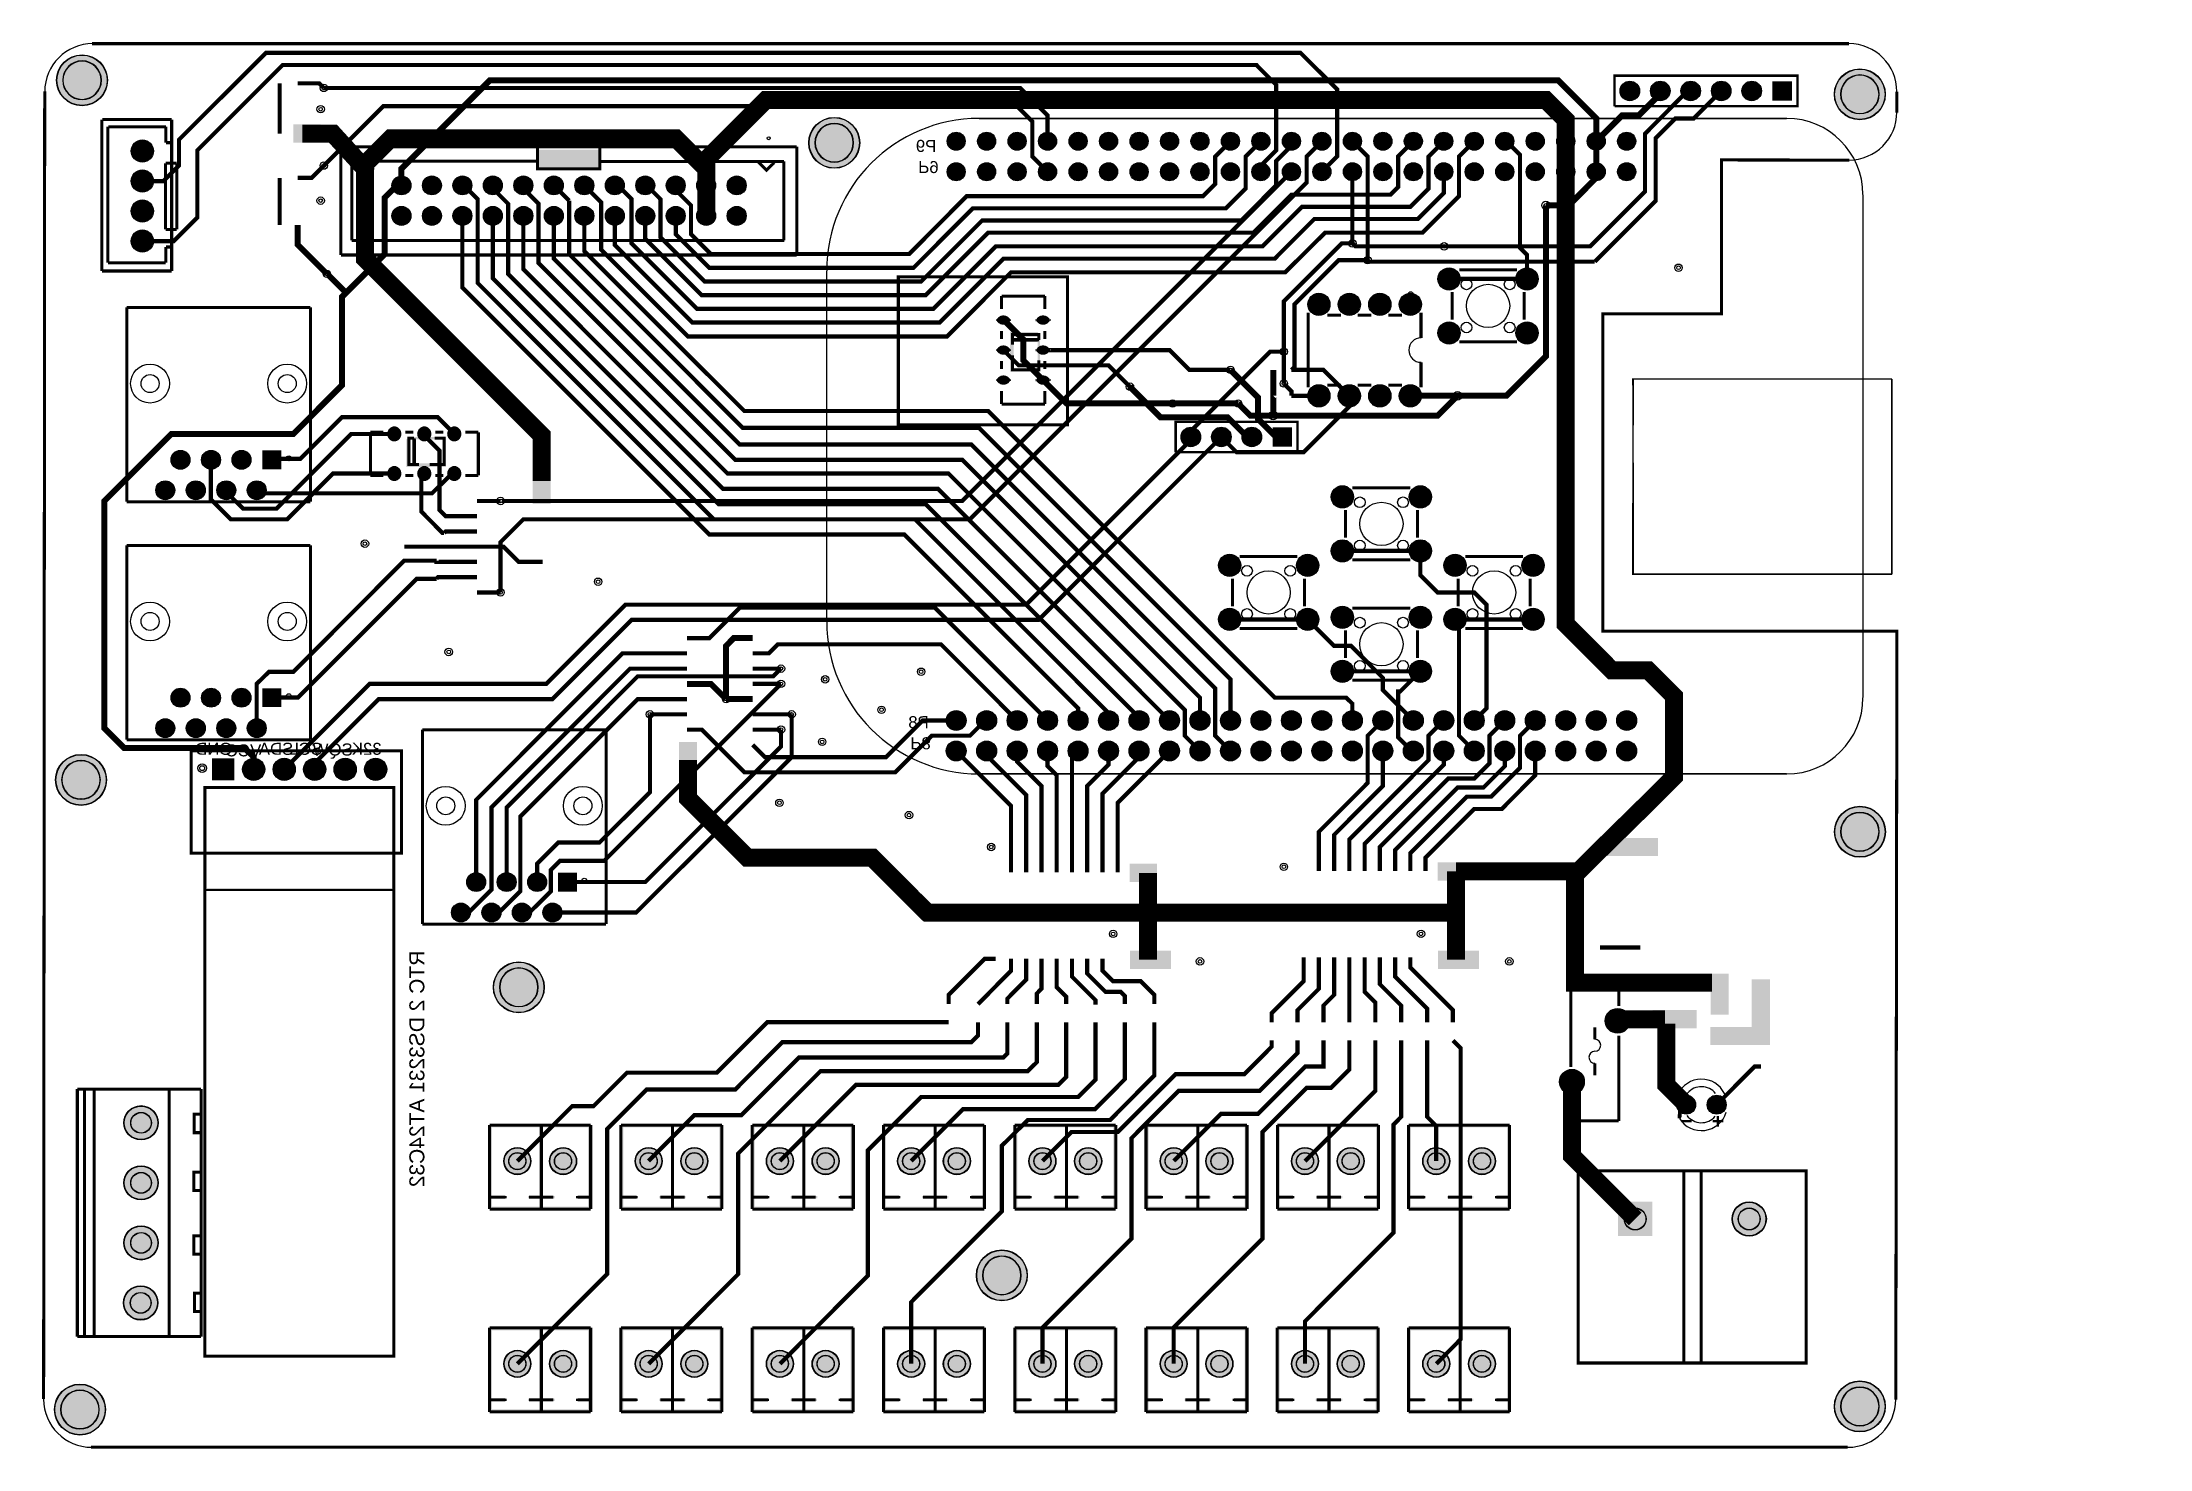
# Model space of a CAD drawing. Header units: millimetres. Extents: x 15 to 190, y -133 to -16.
import ezdxf

# ---------------------------------------------------------------- set-up
doc = ezdxf.new("R2010")
doc.units = ezdxf.units.MM
for name, color, linetype, true_color in [('BoardOutLine', 7, 'Continuous', 0xff00ff), ('BottomLayer', 7, 'Continuous', 0x0000cc), ('BottomSilkLayer', 7, 'Continuous', 0x66cc33), ('BottomSolderMaskLayer', 7, 'Continuous', 0xaa00ff), ('Document', 7, 'Continuous', 0xffffff), ('Hole', 7, 'Continuous', 0x222222), ('Multi-Layer', 7, 'Continuous', 0xc0c0c0), ('TopLayer', 7, 'Continuous', 0x9900ff), ('TopSilkLayer', 7, 'Continuous', 0xffff00), ('TopSolderMaskLayer', 7, 'Continuous', 0x800080)]:
    doc.layers.add(name, color=color, linetype=linetype, true_color=true_color)
doc.styles.get("Standard").update_dxf_attribs({"font": 'arial.ttf'})

msp = doc.modelspace()

# ---------------------------------------------------------------- texts
at = {"layer": 'BottomSilkLayer', "text_generation_flag": 2}
for s, p in [('P9', (89.28, -25.4)), ('P8', (88.65, -73.41)), ('GND', (30.61, -75.63)), ('VCC', (33.02, -75.76)), ('SDA', (35.69, -75.63)), ('SCL', (38.1, -75.63)), ('SQW', (40.64, -75.69)), ('32K', (43.05, -75.63))]:
    msp.add_text(s, height=1, dxfattribs=at).set_placement(p)
for s, height, rotation, p in [('P9', 1, 180, (87.76, -26.16)), ('P8', 1, 180, (87.12, -74.17)), ('RTC 2 DS3231 AT24C32', 1.25, 90, (46.61, -91.95))]:
    msp.add_text(s, height=height, rotation=rotation, dxfattribs=at).set_placement(p)

# ---------------------------------------------------------------- hatches: boundary and pattern name
at = {"layer": 'BottomSolderMaskLayer'}
for points in [[(15.96, -19.43, 1), (20.21, -19.43, 1)], [(164.12, -20.6, 1), (168.36, -20.6, 1)], [(146.25, -20.32, 1), (147.88, -20.32, 1)], [(148.79, -20.32, 1), (150.42, -20.32, 1)], [(151.33, -20.32, 1), (152.96, -20.32, 1)], [(153.87, -20.32, 1), (155.5, -20.32, 1)], [(156.41, -20.32, 1), (158.04, -20.32, 1)], [(160.58, -21.13), (158.95, -21.13), (158.95, -19.51), (160.58, -19.51)], [(78.65, -24.64, 1), (82.89, -24.64, 1)], [(22.19, -25.33, 1), (24.04, -25.33, 1)], [(90.18, -24.51, 1), (91.68, -24.51, 1)], [(92.72, -24.51, 1), (94.22, -24.51, 1)], [(95.26, -24.51, 1), (96.76, -24.51, 1)], [(97.8, -24.51, 1), (99.3, -24.51, 1)], [(100.34, -24.51, 1), (101.84, -24.51, 1)], [(102.88, -24.51, 1), (104.38, -24.51, 1)], [(105.42, -24.51, 1), (106.92, -24.51, 1)], [(107.96, -24.51, 1), (109.46, -24.51, 1)], [(110.5, -24.51, 1), (112, -24.51, 1)], [(113.04, -24.51, 1), (114.54, -24.51, 1)], [(115.58, -24.51, 1), (117.08, -24.51, 1)], [(118.12, -24.51, 1), (119.62, -24.51, 1)], [(120.66, -24.51, 1), (122.16, -24.51, 1)], [(123.2, -24.51, 1), (124.7, -24.51, 1)], [(125.74, -24.51, 1), (127.24, -24.51, 1)], [(128.28, -24.51, 1), (129.78, -24.51, 1)], [(130.82, -24.51, 1), (132.32, -24.51, 1)], [(133.36, -24.51, 1), (134.86, -24.51, 1)], [(135.9, -24.51, 1), (137.4, -24.51, 1)], [(138.44, -24.51, 1), (139.94, -24.51, 1)], [(140.98, -24.51, 1), (142.48, -24.51, 1)], [(143.52, -24.51, 1), (145.02, -24.51, 1)], [(146.06, -24.51, 1), (147.56, -24.51, 1)], [(90.18, -27.05, 1), (91.68, -27.05, 1)], [(92.72, -27.05, 1), (94.22, -27.05, 1)], [(95.26, -27.05, 1), (96.76, -27.05, 1)], [(97.8, -27.05, 1), (99.3, -27.05, 1)], [(100.34, -27.05, 1), (101.84, -27.05, 1)], [(102.88, -27.05, 1), (104.38, -27.05, 1)], [(105.42, -27.05, 1), (106.92, -27.05, 1)], [(107.96, -27.05, 1), (109.46, -27.05, 1)], [(110.5, -27.05, 1), (112, -27.05, 1)], [(113.04, -27.05, 1), (114.54, -27.05, 1)], [(115.58, -27.05, 1), (117.08, -27.05, 1)], [(118.12, -27.05, 1), (119.62, -27.05, 1)], [(120.66, -27.05, 1), (122.16, -27.05, 1)], [(123.2, -27.05, 1), (124.7, -27.05, 1)], [(125.74, -27.05, 1), (127.24, -27.05, 1)], [(128.28, -27.05, 1), (129.78, -27.05, 1)], [(130.82, -27.05, 1), (132.32, -27.05, 1)], [(133.36, -27.05, 1), (134.86, -27.05, 1)], [(135.9, -27.05, 1), (137.4, -27.05, 1)], [(138.44, -27.05, 1), (139.94, -27.05, 1)], [(140.98, -27.05, 1), (142.48, -27.05, 1)], [(143.52, -27.05, 1), (145.02, -27.05, 1)], [(146.06, -27.05, 1), (147.56, -27.05, 1)], [(22.19, -27.83, 1), (24.04, -27.83, 1)], [(43.92, -28.19, 1), (45.49, -28.19, 1)], [(46.46, -28.19, 1), (48.03, -28.19, 1)], [(49, -28.19, 1), (50.57, -28.19, 1)], [(51.54, -28.19, 1), (53.11, -28.19, 1)], [(54.08, -28.19, 1), (55.65, -28.19, 1)], [(56.62, -28.19, 1), (58.19, -28.19, 1)], [(59.16, -28.19, 1), (60.73, -28.19, 1)], [(61.7, -28.19, 1), (63.27, -28.19, 1)], [(64.24, -28.19, 1), (65.81, -28.19, 1)], [(66.78, -28.19, 1), (68.35, -28.19, 1)], [(69.32, -28.19, 1), (70.89, -28.19, 1)], [(71.86, -28.19, 1), (73.43, -28.19, 1)], [(22.19, -30.33, 1), (24.04, -30.33, 1)], [(43.92, -30.73, 1), (45.49, -30.73, 1)], [(46.46, -30.73, 1), (48.03, -30.73, 1)], [(49, -30.73, 1), (50.57, -30.73, 1)], [(51.54, -30.73, 1), (53.11, -30.73, 1)], [(54.08, -30.73, 1), (55.65, -30.73, 1)], [(56.62, -30.73, 1), (58.19, -30.73, 1)], [(59.16, -30.73, 1), (60.73, -30.73, 1)], [(61.7, -30.73, 1), (63.27, -30.73, 1)], [(64.24, -30.73, 1), (65.81, -30.73, 1)], [(66.78, -30.73, 1), (68.35, -30.73, 1)], [(69.32, -30.73, 1), (70.89, -30.73, 1)], [(71.86, -30.73, 1), (73.43, -30.73, 1)], [(22.19, -32.83, 1), (24.04, -32.83, 1)], [(131.08, -35.98, 1), (132.93, -35.98, 1)], [(137.58, -35.98, 1), (139.43, -35.98, 1)], [(120.23, -38.1, 1), (122.08, -38.1, 1)], [(122.77, -38.1, 1), (124.62, -38.1, 1)], [(125.31, -38.1, 1), (127.16, -38.1, 1)], [(127.85, -38.1, 1), (129.7, -38.1, 1)], [(95.5, -39.31, -0.785398), (94.24, -39.31), (94.24, -39.51, -0.785398), (95.5, -39.51)], [(98.8, -39.31, -0.785398), (97.54, -39.31), (97.54, -39.51, -0.785398), (98.8, -39.51)], [(131.08, -40.48, 1), (132.93, -40.48, 1)], [(137.58, -40.48, 1), (139.43, -40.48, 1)], [(95.5, -41.81, -0.785398), (94.24, -41.81), (94.24, -42.01, -0.785398), (95.5, -42.01)], [(98.8, -41.81, -0.785398), (97.54, -41.81), (97.54, -42.01, -0.785398), (98.8, -42.01)], [(95.5, -44.31, -0.785398), (94.24, -44.31), (94.24, -44.51, -0.785398), (95.5, -44.51)], [(98.8, -44.31, -0.785398), (97.54, -44.31), (97.54, -44.51, -0.785398), (98.8, -44.51)], [(120.23, -45.72, 1), (122.08, -45.72, 1)], [(122.77, -45.72, 1), (124.62, -45.72, 1)], [(125.31, -45.72, 1), (127.16, -45.72, 1)], [(127.85, -45.72, 1), (129.7, -45.72, 1)], [(44, -49.52, -0.785398), (44, -48.27), (44.21, -48.27, -0.785398), (44.21, -49.52)], [(46.5, -49.52, -0.785398), (46.5, -48.27), (46.71, -48.27, -0.785398), (46.71, -49.52)], [(49, -49.52, -0.785398), (49, -48.27), (49.21, -48.27, -0.785398), (49.21, -49.52)], [(109.68, -49.15, 1), (111.3, -49.15, 1)], [(112.22, -49.15, 1), (113.84, -49.15, 1)], [(114.76, -49.15, 1), (116.38, -49.15, 1)], [(118.92, -49.96), (117.3, -49.96), (117.3, -48.34), (118.92, -48.34)], [(25.5, -51.05, 1), (27.08, -51.05, 1)], [(28.04, -51.05, 1), (29.62, -51.05, 1)], [(30.58, -51.05, 1), (32.16, -51.05, 1)], [(34.7, -51.84), (33.12, -51.84), (33.12, -50.27), (34.7, -50.27)], [(44, -52.82, -0.785398), (44, -51.57), (44.21, -51.57, -0.785398), (44.21, -52.82)], [(46.5, -52.82, -0.785398), (46.5, -51.57), (46.71, -51.57, -0.785398), (46.71, -52.82)], [(49, -52.82, -0.785398), (49, -51.57), (49.21, -51.57, -0.785398), (49.21, -52.82)], [(24.23, -53.59, 1), (25.81, -53.59, 1)], [(26.77, -53.59, 1), (28.35, -53.59, 1)], [(29.31, -53.59, 1), (30.89, -53.59, 1)], [(31.85, -53.59, 1), (33.43, -53.59, 1)], [(122.19, -54.14, 1), (124.04, -54.14, 1)], [(128.69, -54.14, 1), (130.54, -54.14, 1)], [(122.19, -58.64, 1), (124.04, -58.64, 1)], [(128.69, -58.64, 1), (130.54, -58.64, 1)], [(112.79, -59.85, 1), (114.64, -59.85, 1)], [(119.29, -59.85, 1), (121.14, -59.85, 1)], [(131.59, -59.85, 1), (133.44, -59.85, 1)], [(138.09, -59.85, 1), (139.94, -59.85, 1)], [(112.79, -64.35, 1), (114.64, -64.35, 1)], [(119.29, -64.35, 1), (121.14, -64.35, 1)], [(122.19, -64.17, 1), (124.04, -64.17, 1)], [(128.69, -64.17, 1), (130.54, -64.17, 1)], [(131.59, -64.35, 1), (133.44, -64.35, 1)], [(138.09, -64.35, 1), (139.94, -64.35, 1)], [(122.19, -68.67, 1), (124.04, -68.67, 1)], [(128.69, -68.67, 1), (130.54, -68.67, 1)], [(25.5, -70.87, 1), (27.08, -70.87, 1)], [(28.04, -70.87, 1), (29.62, -70.87, 1)], [(30.58, -70.87, 1), (32.16, -70.87, 1)], [(34.7, -71.65), (33.12, -71.65), (33.12, -70.08), (34.7, -70.08)], [(90.11, -72.77, 1), (91.76, -72.77, 1)], [(92.65, -72.77, 1), (94.3, -72.77, 1)], [(95.19, -72.77, 1), (96.84, -72.77, 1)], [(97.73, -72.77, 1), (99.38, -72.77, 1)], [(100.27, -72.77, 1), (101.92, -72.77, 1)], [(102.81, -72.77, 1), (104.46, -72.77, 1)], [(105.35, -72.77, 1), (107, -72.77, 1)], [(107.89, -72.77, 1), (109.54, -72.77, 1)], [(110.43, -72.77, 1), (112.08, -72.77, 1)], [(112.97, -72.77, 1), (114.62, -72.77, 1)], [(115.51, -72.77, 1), (117.16, -72.77, 1)], [(118.05, -72.77, 1), (119.7, -72.77, 1)], [(120.59, -72.77, 1), (122.24, -72.77, 1)], [(123.13, -72.77, 1), (124.78, -72.77, 1)], [(125.67, -72.77, 1), (127.32, -72.77, 1)], [(128.21, -72.77, 1), (129.86, -72.77, 1)], [(130.75, -72.77, 1), (132.4, -72.77, 1)], [(133.29, -72.77, 1), (134.94, -72.77, 1)], [(135.83, -72.77, 1), (137.48, -72.77, 1)], [(138.37, -72.77, 1), (140.02, -72.77, 1)], [(140.91, -72.77, 1), (142.56, -72.77, 1)], [(143.45, -72.77, 1), (145.1, -72.77, 1)], [(145.99, -72.77, 1), (147.64, -72.77, 1)], [(24.23, -73.41, 1), (25.81, -73.41, 1)], [(26.77, -73.41, 1), (28.35, -73.41, 1)], [(29.31, -73.41, 1), (30.89, -73.41, 1)], [(31.85, -73.41, 1), (33.43, -73.41, 1)], [(90.11, -75.31, 1), (91.76, -75.31, 1)], [(92.65, -75.31, 1), (94.3, -75.31, 1)], [(95.19, -75.31, 1), (96.84, -75.31, 1)], [(97.73, -75.31, 1), (99.38, -75.31, 1)], [(100.27, -75.31, 1), (101.92, -75.31, 1)], [(102.81, -75.31, 1), (104.46, -75.31, 1)], [(105.35, -75.31, 1), (107, -75.31, 1)], [(107.89, -75.31, 1), (109.54, -75.31, 1)], [(110.43, -75.31, 1), (112.08, -75.31, 1)], [(112.97, -75.31, 1), (114.62, -75.31, 1)], [(115.51, -75.31, 1), (117.16, -75.31, 1)], [(118.05, -75.31, 1), (119.7, -75.31, 1)], [(120.59, -75.31, 1), (122.24, -75.31, 1)], [(123.13, -75.31, 1), (124.78, -75.31, 1)], [(125.67, -75.31, 1), (127.32, -75.31, 1)], [(128.21, -75.31, 1), (129.86, -75.31, 1)], [(130.75, -75.31, 1), (132.4, -75.31, 1)], [(133.29, -75.31, 1), (134.94, -75.31, 1)], [(135.83, -75.31, 1), (137.48, -75.31, 1)], [(138.37, -75.31, 1), (140.02, -75.31, 1)], [(140.91, -75.31, 1), (142.56, -75.31, 1)], [(143.45, -75.31, 1), (145.1, -75.31, 1)], [(145.99, -75.31, 1), (147.64, -75.31, 1)], [(15.88, -77.72, 1), (20.12, -77.72, 1)], [(28.92, -77.76), (30.77, -77.76), (30.77, -75.91), (28.92, -75.91)], [(31.46, -76.84, 1), (33.31, -76.84, 1)], [(34, -76.84, 1), (35.85, -76.84, 1)], [(36.54, -76.84, 1), (38.39, -76.84, 1)], [(39.08, -76.84, 1), (40.93, -76.84, 1)], [(41.62, -76.84, 1), (43.47, -76.84, 1)], [(164.12, -82.04, 1), (168.37, -82.04, 1)], [(50.14, -86.23, 1), (51.71, -86.23, 1)], [(52.68, -86.23, 1), (54.25, -86.23, 1)], [(55.22, -86.23, 1), (56.79, -86.23, 1)], [(59.33, -87.02), (57.76, -87.02), (57.76, -85.45), (59.33, -85.45)], [(48.87, -88.77, 1), (50.44, -88.77, 1)], [(51.41, -88.77, 1), (52.98, -88.77, 1)], [(53.95, -88.77, 1), (55.52, -88.77, 1)], [(56.49, -88.77, 1), (58.06, -88.77, 1)], [(52.36, -95, 1), (56.6, -95, 1)], [(145.02, -97.79, 1), (147.08, -97.79, 1)], [(141.23, -102.87, 1), (143.28, -102.87, 1)], [(21.58, -106.29, 1), (24.43, -106.29, 1)], [(150.98, -104.78, 1), (152.55, -104.78, 1)], [(153.52, -104.78, 1), (155.09, -104.78, 1)], [(53.23, -109.48, 1), (55.48, -109.48, 1)], [(57.04, -109.48, 1), (59.29, -109.48, 1)], [(64.17, -109.48, 1), (66.42, -109.48, 1)], [(67.98, -109.48, 1), (70.23, -109.48, 1)], [(75.12, -109.48, 1), (77.37, -109.48, 1)], [(78.93, -109.48, 1), (81.18, -109.48, 1)], [(86.05, -109.48, 1), (88.3, -109.48, 1)], [(89.86, -109.48, 1), (92.11, -109.48, 1)], [(96.99, -109.48, 1), (99.24, -109.48, 1)], [(100.8, -109.48, 1), (103.05, -109.48, 1)], [(107.93, -109.48, 1), (110.18, -109.48, 1)], [(111.74, -109.48, 1), (113.99, -109.48, 1)], [(118.88, -109.48, 1), (121.13, -109.48, 1)], [(122.69, -109.48, 1), (124.94, -109.48, 1)], [(129.81, -109.48, 1), (132.06, -109.48, 1)], [(133.62, -109.48, 1), (135.87, -109.48, 1)], [(21.58, -111.29, 1), (24.43, -111.29, 1)], [(146.1, -112.87), (148.95, -112.87), (148.95, -115.73), (146.1, -115.73)], [(155.6, -114.3, 1), (158.45, -114.3, 1)], [(21.58, -116.29, 1), (24.43, -116.29, 1)], [(92.62, -119, 1), (96.86, -119, 1)], [(21.55, -121.29, 1), (24.4, -121.29, 1)], [(53.23, -126.37, 1), (55.48, -126.37, 1)], [(57.04, -126.37, 1), (59.29, -126.37, 1)], [(64.17, -126.37, 1), (66.42, -126.37, 1)], [(67.98, -126.37, 1), (70.23, -126.37, 1)], [(75.11, -126.37, 1), (77.36, -126.37, 1)], [(78.92, -126.37, 1), (81.17, -126.37, 1)], [(86.05, -126.37, 1), (88.3, -126.37, 1)], [(89.86, -126.37, 1), (92.11, -126.37, 1)], [(96.99, -126.37, 1), (99.24, -126.37, 1)], [(100.8, -126.37, 1), (103.05, -126.37, 1)], [(107.93, -126.37, 1), (110.18, -126.37, 1)], [(111.74, -126.37, 1), (113.99, -126.37, 1)], [(118.87, -126.37, 1), (121.12, -126.37, 1)], [(122.68, -126.37, 1), (124.93, -126.37, 1)], [(129.81, -126.37, 1), (132.06, -126.37, 1)], [(133.62, -126.37, 1), (135.87, -126.37, 1)], [(15.79, -130.18, 1), (20.03, -130.18, 1)], [(164.12, -129.92, 1), (168.36, -129.92, 1)]]:
    msp.add_hatch(color=256, dxfattribs=at).paths.add_polyline_path(points)
at = {"layer": 'Document'}
for points in [[(61.19, -26.8), (56.01, -26.8), (56.01, -25.2), (61.26, -25.2), (61.26, -26.8)], [(95.72, -40.81), (95.72, -43.41), (97.72, -43.41), (97.72, -40.81), (97.92, -40.81), (97.92, -43.71), (95.42, -43.71), (95.42, -40.41), (97.72, -40.41), (97.82, -40.51), (97.82, -40.71), (97.72, -40.81)], [(97.72, -41.21), (95.72, -41.21), (95.72, -40.91), (97.72, -40.91)], [(45.51, -51.35), (48.11, -51.35), (48.11, -49.35), (45.51, -49.35), (45.51, -49.15), (48.41, -49.15), (48.41, -51.65), (45.11, -51.65), (45.11, -49.35), (45.21, -49.25), (45.41, -49.25), (45.51, -49.35)], [(45.91, -49.35), (45.91, -51.35), (45.61, -51.35), (45.61, -49.35)], [(44.1, -78.44), (44.1, -86.94), (28.3, -86.94), (28.3, -78.34), (28.5, -78.34), (28.5, -86.74), (43.9, -86.74), (43.9, -78.44)], [(151.4, -105.84), (151.4, -103.72), (151.11, -103.72), (151.11, -103.73), (151.08, -105.84)], [(52.06, -106.48), (60.46, -106.48), (60.46, -111.48), (60.26, -111.48), (60.26, -106.68), (52.26, -106.68), (52.26, -111.48), (52.06, -111.48)], [(63, -106.48), (71.4, -106.48), (71.4, -111.48), (71.2, -111.48), (71.2, -106.68), (63.2, -106.68), (63.2, -111.48), (63, -111.48)], [(73.95, -106.48), (82.35, -106.48), (82.35, -111.48), (82.15, -111.48), (82.15, -106.68), (74.15, -106.68), (74.15, -111.48), (73.95, -111.48)], [(84.88, -106.48), (93.28, -106.48), (93.28, -111.48), (93.08, -111.48), (93.08, -106.68), (85.08, -106.68), (85.08, -111.48), (84.88, -111.48)], [(95.82, -106.48), (104.22, -106.48), (104.22, -111.48), (104.02, -111.48), (104.02, -106.68), (96.02, -106.68), (96.02, -111.48), (95.82, -111.48)], [(106.76, -106.48), (115.16, -106.48), (115.16, -111.48), (114.96, -111.48), (114.96, -106.68), (106.96, -106.68), (106.96, -111.48), (106.76, -111.48)], [(117.71, -106.48), (126.11, -106.48), (126.11, -111.48), (125.91, -111.48), (125.91, -106.68), (117.91, -106.68), (117.91, -111.48), (117.71, -111.48)], [(128.64, -106.48), (137.04, -106.48), (137.04, -111.48), (136.84, -111.48), (136.84, -106.68), (128.84, -106.68), (128.84, -111.48), (128.64, -111.48)], [(151.36, -106.25), (152.24, -106.25), (152.24, -106.06), (151.36, -106.06)], [(153.98, -106.25), (154.86, -106.25), (154.86, -106.06), (153.98, -106.06)], [(154.51, -106.6), (154.51, -105.72), (154.32, -105.72), (154.32, -106.6)], [(52.06, -111.48), (52.26, -111.48), (52.26, -113.28), (60.26, -113.28), (60.26, -111.48), (60.46, -111.48), (60.46, -113.48), (52.06, -113.48), (52.06, -112.68)], [(52.06, -112.38), (53.46, -112.38), (53.46, -112.58), (52.06, -112.58)], [(55.26, -112.38), (57.46, -112.38), (57.46, -112.58), (55.26, -112.58)], [(56.26, -111.38), (56.46, -111.38), (56.46, -113.38), (56.26, -113.38)], [(59.26, -112.38), (60.46, -112.38), (60.46, -112.58), (59.26, -112.58)], [(63, -111.48), (63.2, -111.48), (63.2, -113.28), (71.2, -113.28), (71.2, -111.48), (71.4, -111.48), (71.4, -113.48), (63, -113.48), (63, -112.68)], [(63, -112.38), (64.4, -112.38), (64.4, -112.58), (63, -112.58)], [(66.2, -112.38), (68.4, -112.38), (68.4, -112.58), (66.2, -112.58)], [(67.2, -111.38), (67.4, -111.38), (67.4, -113.38), (67.2, -113.38)], [(70.2, -112.38), (71.4, -112.38), (71.4, -112.58), (70.2, -112.58)], [(73.95, -111.48), (74.15, -111.48), (74.15, -113.28), (82.15, -113.28), (82.15, -111.48), (82.35, -111.48), (82.35, -113.48), (73.95, -113.48), (73.95, -112.68)], [(73.95, -112.38), (75.35, -112.38), (75.35, -112.58), (73.95, -112.58)], [(77.15, -112.38), (79.35, -112.38), (79.35, -112.58), (77.15, -112.58)], [(78.15, -111.38), (78.35, -111.38), (78.35, -113.38), (78.15, -113.38)], [(81.15, -112.38), (82.35, -112.38), (82.35, -112.58), (81.15, -112.58)], [(84.88, -111.48), (85.08, -111.48), (85.08, -113.28), (93.08, -113.28), (93.08, -111.48), (93.28, -111.48), (93.28, -113.48), (84.88, -113.48), (84.88, -112.68)], [(84.88, -112.38), (86.28, -112.38), (86.28, -112.58), (84.88, -112.58)], [(88.08, -112.38), (90.28, -112.38), (90.28, -112.58), (88.08, -112.58)], [(89.08, -111.38), (89.28, -111.38), (89.28, -113.38), (89.08, -113.38)], [(92.08, -112.38), (93.28, -112.38), (93.28, -112.58), (92.08, -112.58)], [(95.82, -111.48), (96.02, -111.48), (96.02, -113.28), (104.02, -113.28), (104.02, -111.48), (104.22, -111.48), (104.22, -113.48), (95.82, -113.48), (95.82, -112.68)], [(95.82, -112.38), (97.22, -112.38), (97.22, -112.58), (95.82, -112.58)], [(99.02, -112.38), (101.22, -112.38), (101.22, -112.58), (99.02, -112.58)], [(100.02, -111.38), (100.22, -111.38), (100.22, -113.38), (100.02, -113.38)], [(103.02, -112.38), (104.22, -112.38), (104.22, -112.58), (103.02, -112.58)], [(106.76, -111.48), (106.96, -111.48), (106.96, -113.28), (114.96, -113.28), (114.96, -111.48), (115.16, -111.48), (115.16, -113.48), (106.76, -113.48), (106.76, -112.68)], [(106.76, -112.38), (108.16, -112.38), (108.16, -112.58), (106.76, -112.58)], [(109.96, -112.38), (112.16, -112.38), (112.16, -112.58), (109.96, -112.58)], [(110.96, -111.38), (111.16, -111.38), (111.16, -113.38), (110.96, -113.38)], [(113.96, -112.38), (115.16, -112.38), (115.16, -112.58), (113.96, -112.58)], [(117.71, -111.48), (117.91, -111.48), (117.91, -113.28), (125.91, -113.28), (125.91, -111.48), (126.11, -111.48), (126.11, -113.48), (117.71, -113.48), (117.71, -112.68)], [(117.71, -112.38), (119.11, -112.38), (119.11, -112.58), (117.71, -112.58)], [(120.91, -112.38), (123.11, -112.38), (123.11, -112.58), (120.91, -112.58)], [(121.91, -111.38), (122.11, -111.38), (122.11, -113.38), (121.91, -113.38)], [(124.91, -112.38), (126.11, -112.38), (126.11, -112.58), (124.91, -112.58)], [(128.64, -111.48), (128.84, -111.48), (128.84, -113.28), (136.84, -113.28), (136.84, -111.48), (137.04, -111.48), (137.04, -113.48), (128.64, -113.48), (128.64, -112.68)], [(128.64, -112.38), (130.04, -112.38), (130.04, -112.58), (128.64, -112.58)], [(131.84, -112.38), (134.04, -112.38), (134.04, -112.58), (131.84, -112.58)], [(132.84, -111.38), (133.04, -111.38), (133.04, -113.38), (132.84, -113.38)], [(135.84, -112.38), (137.04, -112.38), (137.04, -112.58), (135.84, -112.58)], [(52.06, -123.37), (60.46, -123.37), (60.46, -128.37), (60.26, -128.37), (60.26, -123.57), (52.26, -123.57), (52.26, -128.37), (52.06, -128.37)], [(63, -123.37), (71.4, -123.37), (71.4, -128.37), (71.2, -128.37), (71.2, -123.57), (63.2, -123.57), (63.2, -128.37), (63, -128.37)], [(73.94, -123.37), (82.34, -123.37), (82.34, -128.37), (82.14, -128.37), (82.14, -123.57), (74.14, -123.57), (74.14, -128.37), (73.94, -128.37)], [(84.88, -123.37), (93.28, -123.37), (93.28, -128.37), (93.08, -128.37), (93.08, -123.57), (85.08, -123.57), (85.08, -128.37), (84.88, -128.37)], [(95.82, -123.37), (104.22, -123.37), (104.22, -128.37), (104.02, -128.37), (104.02, -123.57), (96.02, -123.57), (96.02, -128.37), (95.82, -128.37)], [(106.76, -123.37), (115.16, -123.37), (115.16, -128.37), (114.96, -128.37), (114.96, -123.57), (106.96, -123.57), (106.96, -128.37), (106.76, -128.37)], [(117.7, -123.37), (126.1, -123.37), (126.1, -128.37), (125.9, -128.37), (125.9, -123.57), (117.9, -123.57), (117.9, -128.37), (117.7, -128.37)], [(128.64, -123.37), (137.04, -123.37), (137.04, -128.37), (136.84, -128.37), (136.84, -123.57), (128.84, -123.57), (128.84, -128.37), (128.64, -128.37)], [(52.06, -128.37), (52.26, -128.37), (52.26, -130.17), (60.26, -130.17), (60.26, -128.37), (60.46, -128.37), (60.46, -130.37), (52.06, -130.37), (52.06, -129.57)], [(52.06, -129.27), (53.46, -129.27), (53.46, -129.47), (52.06, -129.47)], [(55.26, -129.27), (57.46, -129.27), (57.46, -129.47), (55.26, -129.47)], [(56.26, -128.27), (56.46, -128.27), (56.46, -130.27), (56.26, -130.27)], [(59.26, -129.27), (60.46, -129.27), (60.46, -129.47), (59.26, -129.47)], [(63, -128.37), (63.2, -128.37), (63.2, -130.17), (71.2, -130.17), (71.2, -128.37), (71.4, -128.37), (71.4, -130.37), (63, -130.37), (63, -129.57)], [(63, -129.27), (64.4, -129.27), (64.4, -129.47), (63, -129.47)], [(66.2, -129.27), (68.4, -129.27), (68.4, -129.47), (66.2, -129.47)], [(67.2, -128.27), (67.4, -128.27), (67.4, -130.27), (67.2, -130.27)], [(70.2, -129.27), (71.4, -129.27), (71.4, -129.47), (70.2, -129.47)], [(73.94, -128.37), (74.14, -128.37), (74.14, -130.17), (82.14, -130.17), (82.14, -128.37), (82.34, -128.37), (82.34, -130.37), (73.94, -130.37), (73.94, -129.57)], [(73.94, -129.27), (75.34, -129.27), (75.34, -129.47), (73.94, -129.47)], [(77.14, -129.27), (79.34, -129.27), (79.34, -129.47), (77.14, -129.47)], [(78.14, -128.27), (78.34, -128.27), (78.34, -130.27), (78.14, -130.27)], [(81.14, -129.27), (82.34, -129.27), (82.34, -129.47), (81.14, -129.47)], [(84.88, -128.37), (85.08, -128.37), (85.08, -130.17), (93.08, -130.17), (93.08, -128.37), (93.28, -128.37), (93.28, -130.37), (84.88, -130.37), (84.88, -129.57)], [(84.88, -129.27), (86.28, -129.27), (86.28, -129.47), (84.88, -129.47)], [(88.08, -129.27), (90.28, -129.27), (90.28, -129.47), (88.08, -129.47)], [(89.08, -128.27), (89.28, -128.27), (89.28, -130.27), (89.08, -130.27)], [(92.08, -129.27), (93.28, -129.27), (93.28, -129.47), (92.08, -129.47)], [(95.82, -128.37), (96.02, -128.37), (96.02, -130.17), (104.02, -130.17), (104.02, -128.37), (104.22, -128.37), (104.22, -130.37), (95.82, -130.37), (95.82, -129.57)], [(95.82, -129.27), (97.22, -129.27), (97.22, -129.47), (95.82, -129.47)], [(99.02, -129.27), (101.22, -129.27), (101.22, -129.47), (99.02, -129.47)], [(100.02, -128.27), (100.22, -128.27), (100.22, -130.27), (100.02, -130.27)], [(103.02, -129.27), (104.22, -129.27), (104.22, -129.47), (103.02, -129.47)], [(106.76, -128.37), (106.96, -128.37), (106.96, -130.17), (114.96, -130.17), (114.96, -128.37), (115.16, -128.37), (115.16, -130.37), (106.76, -130.37), (106.76, -129.57)], [(106.76, -129.27), (108.16, -129.27), (108.16, -129.47), (106.76, -129.47)], [(109.96, -129.27), (112.16, -129.27), (112.16, -129.47), (109.96, -129.47)], [(110.96, -128.27), (111.16, -128.27), (111.16, -130.27), (110.96, -130.27)], [(113.96, -129.27), (115.16, -129.27), (115.16, -129.47), (113.96, -129.47)], [(117.7, -128.37), (117.9, -128.37), (117.9, -130.17), (125.9, -130.17), (125.9, -128.37), (126.1, -128.37), (126.1, -130.37), (117.7, -130.37), (117.7, -129.57)], [(117.7, -129.27), (119.1, -129.27), (119.1, -129.47), (117.7, -129.47)], [(120.9, -129.27), (123.1, -129.27), (123.1, -129.47), (120.9, -129.47)], [(121.9, -128.27), (122.1, -128.27), (122.1, -130.27), (121.9, -130.27)], [(124.9, -129.27), (126.1, -129.27), (126.1, -129.47), (124.9, -129.47)], [(128.64, -128.37), (128.84, -128.37), (128.84, -130.17), (136.84, -130.17), (136.84, -128.37), (137.04, -128.37), (137.04, -130.37), (128.64, -130.37), (128.64, -129.57)], [(128.64, -129.27), (130.04, -129.27), (130.04, -129.47), (128.64, -129.47)], [(131.84, -129.27), (134.04, -129.27), (134.04, -129.47), (131.84, -129.47)], [(132.84, -128.27), (133.04, -128.27), (133.04, -130.27), (132.84, -130.27)], [(135.84, -129.27), (137.04, -129.27), (137.04, -129.47), (135.84, -129.47)]]:
    msp.add_hatch(color=256, dxfattribs=at).paths.add_polyline_path(points)
at = {"layer": 'Multi-Layer'}
for points in [[(146.28, -20.32, 1), (147.85, -20.32, 1)], [(148.82, -20.32, 1), (150.39, -20.32, 1)], [(151.36, -20.32, 1), (152.93, -20.32, 1)], [(153.9, -20.32, 1), (155.47, -20.32, 1)], [(156.44, -20.32, 1), (158.01, -20.32, 1)], [(160.55, -21.11), (158.98, -21.11), (158.98, -19.53), (160.55, -19.53)], [(22.21, -25.33, 1), (24.01, -25.33, 1)], [(90.23, -24.51, 1), (91.63, -24.51, 1)], [(92.77, -24.51, 1), (94.17, -24.51, 1)], [(95.31, -24.51, 1), (96.71, -24.51, 1)], [(97.85, -24.51, 1), (99.25, -24.51, 1)], [(100.39, -24.51, 1), (101.79, -24.51, 1)], [(102.93, -24.51, 1), (104.33, -24.51, 1)], [(105.47, -24.51, 1), (106.87, -24.51, 1)], [(108.01, -24.51, 1), (109.41, -24.51, 1)], [(110.55, -24.51, 1), (111.95, -24.51, 1)], [(113.09, -24.51, 1), (114.49, -24.51, 1)], [(115.63, -24.51, 1), (117.03, -24.51, 1)], [(118.17, -24.51, 1), (119.57, -24.51, 1)], [(120.71, -24.51, 1), (122.11, -24.51, 1)], [(123.25, -24.51, 1), (124.65, -24.51, 1)], [(125.79, -24.51, 1), (127.19, -24.51, 1)], [(128.33, -24.51, 1), (129.73, -24.51, 1)], [(130.87, -24.51, 1), (132.27, -24.51, 1)], [(133.41, -24.51, 1), (134.81, -24.51, 1)], [(135.95, -24.51, 1), (137.35, -24.51, 1)], [(138.49, -24.51, 1), (139.89, -24.51, 1)], [(141.03, -24.51, 1), (142.43, -24.51, 1)], [(143.57, -24.51, 1), (144.97, -24.51, 1)], [(146.11, -24.51, 1), (147.51, -24.51, 1)], [(22.21, -27.83, 1), (24.01, -27.83, 1)], [(43.94, -28.19, 1), (45.47, -28.19, 1)], [(46.48, -28.19, 1), (48.01, -28.19, 1)], [(49.02, -28.19, 1), (50.55, -28.19, 1)], [(51.56, -28.19, 1), (53.09, -28.19, 1)], [(54.1, -28.19, 1), (55.63, -28.19, 1)], [(56.64, -28.19, 1), (58.17, -28.19, 1)], [(59.18, -28.19, 1), (60.71, -28.19, 1)], [(61.72, -28.19, 1), (63.25, -28.19, 1)], [(64.26, -28.19, 1), (65.79, -28.19, 1)], [(66.8, -28.19, 1), (68.33, -28.19, 1)], [(69.34, -28.19, 1), (70.87, -28.19, 1)], [(71.88, -28.19, 1), (73.41, -28.19, 1)], [(90.23, -27.05, 1), (91.63, -27.05, 1)], [(92.77, -27.05, 1), (94.17, -27.05, 1)], [(95.31, -27.05, 1), (96.71, -27.05, 1)], [(97.85, -27.05, 1), (99.25, -27.05, 1)], [(100.39, -27.05, 1), (101.79, -27.05, 1)], [(102.93, -27.05, 1), (104.33, -27.05, 1)], [(105.47, -27.05, 1), (106.87, -27.05, 1)], [(108.01, -27.05, 1), (109.41, -27.05, 1)], [(110.55, -27.05, 1), (111.95, -27.05, 1)], [(113.09, -27.05, 1), (114.49, -27.05, 1)], [(115.63, -27.05, 1), (117.03, -27.05, 1)], [(118.17, -27.05, 1), (119.57, -27.05, 1)], [(120.71, -27.05, 1), (122.11, -27.05, 1)], [(123.25, -27.05, 1), (124.65, -27.05, 1)], [(125.79, -27.05, 1), (127.19, -27.05, 1)], [(128.33, -27.05, 1), (129.73, -27.05, 1)], [(130.87, -27.05, 1), (132.27, -27.05, 1)], [(133.41, -27.05, 1), (134.81, -27.05, 1)], [(135.95, -27.05, 1), (137.35, -27.05, 1)], [(138.49, -27.05, 1), (139.89, -27.05, 1)], [(141.03, -27.05, 1), (142.43, -27.05, 1)], [(143.57, -27.05, 1), (144.97, -27.05, 1)], [(146.11, -27.05, 1), (147.51, -27.05, 1)], [(22.21, -30.33, 1), (24.01, -30.33, 1)], [(43.94, -30.73, 1), (45.47, -30.73, 1)], [(46.48, -30.73, 1), (48.01, -30.73, 1)], [(49.02, -30.73, 1), (50.55, -30.73, 1)], [(51.56, -30.73, 1), (53.09, -30.73, 1)], [(54.1, -30.73, 1), (55.63, -30.73, 1)], [(56.64, -30.73, 1), (58.17, -30.73, 1)], [(59.18, -30.73, 1), (60.71, -30.73, 1)], [(61.72, -30.73, 1), (63.25, -30.73, 1)], [(64.26, -30.73, 1), (65.79, -30.73, 1)], [(66.8, -30.73, 1), (68.33, -30.73, 1)], [(69.34, -30.73, 1), (70.87, -30.73, 1)], [(71.88, -30.73, 1), (73.41, -30.73, 1)], [(22.21, -32.83, 1), (24.01, -32.83, 1)], [(131.11, -35.98, 1), (132.91, -35.98, 1)], [(137.61, -35.98, 1), (139.41, -35.98, 1)], [(120.26, -38.1, 1), (122.06, -38.1, 1)], [(122.8, -38.1, 1), (124.6, -38.1, 1)], [(125.34, -38.1, 1), (127.14, -38.1, 1)], [(127.88, -38.1, 1), (129.68, -38.1, 1)], [(95.47, -39.31, -0.785398), (94.27, -39.31), (94.27, -39.51, -0.785398), (95.47, -39.51)], [(98.77, -39.31, -0.785398), (97.57, -39.31), (97.57, -39.51, -0.785398), (98.77, -39.51)], [(131.11, -40.48, 1), (132.91, -40.48, 1)], [(137.61, -40.48, 1), (139.41, -40.48, 1)], [(95.47, -41.81, -0.785398), (94.27, -41.81), (94.27, -42.01, -0.785398), (95.47, -42.01)], [(98.77, -41.81, -0.785398), (97.57, -41.81), (97.57, -42.01, -0.785398), (98.77, -42.01)], [(95.47, -44.31, -0.785398), (94.27, -44.31), (94.27, -44.51, -0.785398), (95.47, -44.51)], [(98.77, -44.31, -0.785398), (97.57, -44.31), (97.57, -44.51, -0.785398), (98.77, -44.51)], [(120.26, -45.72, 1), (122.06, -45.72, 1)], [(122.8, -45.72, 1), (124.6, -45.72, 1)], [(125.34, -45.72, 1), (127.14, -45.72, 1)], [(127.88, -45.72, 1), (129.68, -45.72, 1)], [(44.01, -49.5, -0.785398), (44.01, -48.3), (44.21, -48.3, -0.785398), (44.21, -49.5)], [(46.51, -49.5, -0.785398), (46.51, -48.3), (46.71, -48.3, -0.785398), (46.71, -49.5)], [(49.01, -49.5, -0.785398), (49.01, -48.3), (49.21, -48.3, -0.785398), (49.21, -49.5)], [(109.7, -49.15, 1), (111.28, -49.15, 1)], [(112.24, -49.15, 1), (113.82, -49.15, 1)], [(114.78, -49.15, 1), (116.36, -49.15, 1)], [(118.9, -49.94), (117.32, -49.94), (117.32, -48.36), (118.9, -48.36)], [(25.53, -51.05, 1), (27.05, -51.05, 1)], [(28.07, -51.05, 1), (29.59, -51.05, 1)], [(30.61, -51.05, 1), (32.13, -51.05, 1)], [(34.67, -51.82), (33.15, -51.82), (33.15, -50.29), (34.67, -50.29)], [(44.01, -52.8, -0.785398), (44.01, -51.6), (44.21, -51.6, -0.785398), (44.21, -52.8)], [(46.51, -52.8, -0.785398), (46.51, -51.6), (46.71, -51.6, -0.785398), (46.71, -52.8)], [(49.01, -52.8, -0.785398), (49.01, -51.6), (49.21, -51.6, -0.785398), (49.21, -52.8)], [(24.26, -53.59, 1), (25.78, -53.59, 1)], [(26.8, -53.59, 1), (28.32, -53.59, 1)], [(29.34, -53.59, 1), (30.86, -53.59, 1)], [(31.88, -53.59, 1), (33.4, -53.59, 1)], [(122.22, -54.14, 1), (124.02, -54.14, 1)], [(128.72, -54.14, 1), (130.52, -54.14, 1)], [(122.22, -58.64, 1), (124.02, -58.64, 1)], [(128.72, -58.64, 1), (130.52, -58.64, 1)], [(112.82, -59.85, 1), (114.62, -59.85, 1)], [(119.32, -59.85, 1), (121.12, -59.85, 1)], [(131.61, -59.85, 1), (133.41, -59.85, 1)], [(138.11, -59.85, 1), (139.91, -59.85, 1)], [(112.82, -64.35, 1), (114.62, -64.35, 1)], [(119.32, -64.35, 1), (121.12, -64.35, 1)], [(122.22, -64.17, 1), (124.02, -64.17, 1)], [(128.72, -64.17, 1), (130.52, -64.17, 1)], [(131.61, -64.35, 1), (133.41, -64.35, 1)], [(138.11, -64.35, 1), (139.91, -64.35, 1)], [(122.22, -68.67, 1), (124.02, -68.67, 1)], [(128.72, -68.67, 1), (130.52, -68.67, 1)], [(25.53, -70.87, 1), (27.05, -70.87, 1)], [(28.07, -70.87, 1), (29.59, -70.87, 1)], [(30.61, -70.87, 1), (32.13, -70.87, 1)], [(34.67, -71.63), (33.15, -71.63), (33.15, -70.1), (34.67, -70.1)], [(90.13, -72.77, 1), (91.73, -72.77, 1)], [(92.67, -72.77, 1), (94.27, -72.77, 1)], [(95.21, -72.77, 1), (96.81, -72.77, 1)], [(97.75, -72.77, 1), (99.35, -72.77, 1)], [(100.29, -72.77, 1), (101.89, -72.77, 1)], [(102.83, -72.77, 1), (104.43, -72.77, 1)], [(105.37, -72.77, 1), (106.97, -72.77, 1)], [(107.91, -72.77, 1), (109.51, -72.77, 1)], [(110.45, -72.77, 1), (112.05, -72.77, 1)], [(112.99, -72.77, 1), (114.59, -72.77, 1)], [(115.53, -72.77, 1), (117.13, -72.77, 1)], [(118.07, -72.77, 1), (119.67, -72.77, 1)], [(120.61, -72.77, 1), (122.21, -72.77, 1)], [(123.15, -72.77, 1), (124.75, -72.77, 1)], [(125.69, -72.77, 1), (127.29, -72.77, 1)], [(128.23, -72.77, 1), (129.83, -72.77, 1)], [(130.77, -72.77, 1), (132.37, -72.77, 1)], [(133.31, -72.77, 1), (134.91, -72.77, 1)], [(135.85, -72.77, 1), (137.45, -72.77, 1)], [(138.39, -72.77, 1), (139.99, -72.77, 1)], [(140.93, -72.77, 1), (142.53, -72.77, 1)], [(143.47, -72.77, 1), (145.07, -72.77, 1)], [(146.01, -72.77, 1), (147.61, -72.77, 1)], [(24.26, -73.41, 1), (25.78, -73.41, 1)], [(26.8, -73.41, 1), (28.32, -73.41, 1)], [(29.34, -73.41, 1), (30.86, -73.41, 1)], [(31.88, -73.41, 1), (33.4, -73.41, 1)], [(90.13, -75.31, 1), (91.73, -75.31, 1)], [(92.67, -75.31, 1), (94.27, -75.31, 1)], [(95.21, -75.31, 1), (96.81, -75.31, 1)], [(97.75, -75.31, 1), (99.35, -75.31, 1)], [(100.29, -75.31, 1), (101.89, -75.31, 1)], [(102.83, -75.31, 1), (104.43, -75.31, 1)], [(105.37, -75.31, 1), (106.97, -75.31, 1)], [(107.91, -75.31, 1), (109.51, -75.31, 1)], [(110.45, -75.31, 1), (112.05, -75.31, 1)], [(112.99, -75.31, 1), (114.59, -75.31, 1)], [(115.53, -75.31, 1), (117.13, -75.31, 1)], [(118.07, -75.31, 1), (119.67, -75.31, 1)], [(120.61, -75.31, 1), (122.21, -75.31, 1)], [(123.15, -75.31, 1), (124.75, -75.31, 1)], [(125.69, -75.31, 1), (127.29, -75.31, 1)], [(128.23, -75.31, 1), (129.83, -75.31, 1)], [(130.77, -75.31, 1), (132.37, -75.31, 1)], [(133.31, -75.31, 1), (134.91, -75.31, 1)], [(135.85, -75.31, 1), (137.45, -75.31, 1)], [(138.39, -75.31, 1), (139.99, -75.31, 1)], [(140.93, -75.31, 1), (142.53, -75.31, 1)], [(143.47, -75.31, 1), (145.07, -75.31, 1)], [(146.01, -75.31, 1), (147.61, -75.31, 1)], [(28.95, -77.74), (30.75, -77.74), (30.75, -75.94), (28.95, -75.94)], [(31.49, -76.84, 1), (33.29, -76.84, 1)], [(34.03, -76.84, 1), (35.83, -76.84, 1)], [(36.57, -76.84, 1), (38.37, -76.84, 1)], [(39.11, -76.84, 1), (40.91, -76.84, 1)], [(41.65, -76.84, 1), (43.45, -76.84, 1)], [(50.17, -86.23, 1), (51.69, -86.23, 1)], [(52.71, -86.23, 1), (54.23, -86.23, 1)], [(55.25, -86.23, 1), (56.77, -86.23, 1)], [(59.31, -87), (57.79, -87), (57.79, -85.47), (59.31, -85.47)], [(48.9, -88.77, 1), (50.42, -88.77, 1)], [(51.44, -88.77, 1), (52.96, -88.77, 1)], [(53.98, -88.77, 1), (55.5, -88.77, 1)], [(56.52, -88.77, 1), (58.04, -88.77, 1)], [(145.05, -97.79, 1), (147.05, -97.79, 1)], [(141.25, -102.87, 1), (143.25, -102.87, 1)], [(21.6, -106.29, 1), (24.4, -106.29, 1)], [(151, -104.78, 1), (152.53, -104.78, 1)], [(153.54, -104.78, 1), (155.07, -104.78, 1)], [(53.26, -109.48, 1), (55.46, -109.48, 1)], [(57.07, -109.48, 1), (59.27, -109.48, 1)], [(64.2, -109.48, 1), (66.4, -109.48, 1)], [(68.01, -109.48, 1), (70.21, -109.48, 1)], [(75.14, -109.48, 1), (77.34, -109.48, 1)], [(78.95, -109.48, 1), (81.15, -109.48, 1)], [(86.08, -109.48, 1), (88.28, -109.48, 1)], [(89.89, -109.48, 1), (92.09, -109.48, 1)], [(97.02, -109.48, 1), (99.22, -109.48, 1)], [(100.83, -109.48, 1), (103.03, -109.48, 1)], [(107.96, -109.48, 1), (110.16, -109.48, 1)], [(111.77, -109.48, 1), (113.97, -109.48, 1)], [(118.9, -109.48, 1), (121.1, -109.48, 1)], [(122.71, -109.48, 1), (124.91, -109.48, 1)], [(129.84, -109.48, 1), (132.04, -109.48, 1)], [(133.65, -109.48, 1), (135.85, -109.48, 1)], [(21.6, -111.29, 1), (24.4, -111.29, 1)], [(146.12, -112.9), (148.92, -112.9), (148.92, -115.7), (146.12, -115.7)], [(155.62, -114.3, 1), (158.42, -114.3, 1)], [(21.6, -116.29, 1), (24.4, -116.29, 1)], [(21.57, -121.29, 1), (24.37, -121.29, 1)], [(53.26, -126.37, 1), (55.46, -126.37, 1)], [(57.07, -126.37, 1), (59.27, -126.37, 1)], [(64.2, -126.37, 1), (66.4, -126.37, 1)], [(68.01, -126.37, 1), (70.21, -126.37, 1)], [(75.14, -126.37, 1), (77.34, -126.37, 1)], [(78.95, -126.37, 1), (81.15, -126.37, 1)], [(86.08, -126.37, 1), (88.28, -126.37, 1)], [(89.89, -126.37, 1), (92.09, -126.37, 1)], [(97.02, -126.37, 1), (99.22, -126.37, 1)], [(100.83, -126.37, 1), (103.03, -126.37, 1)], [(107.96, -126.37, 1), (110.16, -126.37, 1)], [(111.77, -126.37, 1), (113.97, -126.37, 1)], [(118.9, -126.37, 1), (121.1, -126.37, 1)], [(122.71, -126.37, 1), (124.91, -126.37, 1)], [(129.84, -126.37, 1), (132.04, -126.37, 1)], [(133.65, -126.37, 1), (135.85, -126.37, 1)]]:
    msp.add_hatch(color=256, dxfattribs=at).paths.add_polyline_path(points)
at = {"layer": 'TopLayer'}
for points in [[(37.97, -23.11), (37.97, -24.64), (35.7, -24.64), (35.7, -23.11)], [(57.15, -54.74), (55.63, -54.74), (55.63, -51.82), (57.15, -51.82)], [(69.32, -76.84), (67.83, -76.84), (67.83, -74.56), (69.32, -74.56)], [(149.41, -82.55), (149.41, -84.07), (144.65, -84.07), (144.65, -82.55)], [(107.67, -84.71), (107.67, -86.23), (105.4, -86.23), (105.4, -84.71)], [(133.32, -84.58), (133.32, -86.11), (131.05, -86.11), (131.05, -84.58)], [(108.84, -91.95), (108.84, -93.47), (105.43, -93.47), (105.43, -91.95)], [(134.49, -91.95), (134.49, -93.47), (131.08, -93.47), (131.08, -91.95)], [(155.32, -97.28), (153.8, -97.28), (153.8, -93.87), (155.32, -93.87)], [(158.75, -99.82), (157.23, -99.82), (157.23, -94.33), (158.75, -94.33)], [(152.65, -96.9), (152.65, -98.43), (148.97, -98.43), (148.97, -96.9)], [(158.75, -98.3), (158.75, -99.82), (153.77, -99.82), (153.77, -98.3)]]:
    msp.add_hatch(color=256, dxfattribs=at).paths.add_polyline_path(points)
at = {"layer": 'TopSolderMaskLayer'}
for points in [[(15.96, -19.43, 1), (20.21, -19.43, 1)], [(164.12, -20.6, 1), (168.36, -20.6, 1)], [(146.25, -20.32, 1), (147.88, -20.32, 1)], [(148.79, -20.32, 1), (150.42, -20.32, 1)], [(151.33, -20.32, 1), (152.96, -20.32, 1)], [(153.87, -20.32, 1), (155.5, -20.32, 1)], [(156.41, -20.32, 1), (158.04, -20.32, 1)], [(160.58, -21.13), (158.95, -21.13), (158.95, -19.51), (160.58, -19.51)], [(78.65, -24.64, 1), (82.89, -24.64, 1)], [(22.19, -25.33, 1), (24.04, -25.33, 1)], [(90.18, -24.51, 1), (91.68, -24.51, 1)], [(92.72, -24.51, 1), (94.22, -24.51, 1)], [(95.26, -24.51, 1), (96.76, -24.51, 1)], [(97.8, -24.51, 1), (99.3, -24.51, 1)], [(100.34, -24.51, 1), (101.84, -24.51, 1)], [(102.88, -24.51, 1), (104.38, -24.51, 1)], [(105.42, -24.51, 1), (106.92, -24.51, 1)], [(107.96, -24.51, 1), (109.46, -24.51, 1)], [(110.5, -24.51, 1), (112, -24.51, 1)], [(113.04, -24.51, 1), (114.54, -24.51, 1)], [(115.58, -24.51, 1), (117.08, -24.51, 1)], [(118.12, -24.51, 1), (119.62, -24.51, 1)], [(120.66, -24.51, 1), (122.16, -24.51, 1)], [(123.2, -24.51, 1), (124.7, -24.51, 1)], [(125.74, -24.51, 1), (127.24, -24.51, 1)], [(128.28, -24.51, 1), (129.78, -24.51, 1)], [(130.82, -24.51, 1), (132.32, -24.51, 1)], [(133.36, -24.51, 1), (134.86, -24.51, 1)], [(135.9, -24.51, 1), (137.4, -24.51, 1)], [(138.44, -24.51, 1), (139.94, -24.51, 1)], [(140.98, -24.51, 1), (142.48, -24.51, 1)], [(143.52, -24.51, 1), (145.02, -24.51, 1)], [(146.06, -24.51, 1), (147.56, -24.51, 1)], [(90.18, -27.05, 1), (91.68, -27.05, 1)], [(92.72, -27.05, 1), (94.22, -27.05, 1)], [(95.26, -27.05, 1), (96.76, -27.05, 1)], [(97.8, -27.05, 1), (99.3, -27.05, 1)], [(100.34, -27.05, 1), (101.84, -27.05, 1)], [(102.88, -27.05, 1), (104.38, -27.05, 1)], [(105.42, -27.05, 1), (106.92, -27.05, 1)], [(107.96, -27.05, 1), (109.46, -27.05, 1)], [(110.5, -27.05, 1), (112, -27.05, 1)], [(113.04, -27.05, 1), (114.54, -27.05, 1)], [(115.58, -27.05, 1), (117.08, -27.05, 1)], [(118.12, -27.05, 1), (119.62, -27.05, 1)], [(120.66, -27.05, 1), (122.16, -27.05, 1)], [(123.2, -27.05, 1), (124.7, -27.05, 1)], [(125.74, -27.05, 1), (127.24, -27.05, 1)], [(128.28, -27.05, 1), (129.78, -27.05, 1)], [(130.82, -27.05, 1), (132.32, -27.05, 1)], [(133.36, -27.05, 1), (134.86, -27.05, 1)], [(135.9, -27.05, 1), (137.4, -27.05, 1)], [(138.44, -27.05, 1), (139.94, -27.05, 1)], [(140.98, -27.05, 1), (142.48, -27.05, 1)], [(143.52, -27.05, 1), (145.02, -27.05, 1)], [(146.06, -27.05, 1), (147.56, -27.05, 1)], [(22.19, -27.83, 1), (24.04, -27.83, 1)], [(43.92, -28.19, 1), (45.49, -28.19, 1)], [(46.46, -28.19, 1), (48.03, -28.19, 1)], [(49, -28.19, 1), (50.57, -28.19, 1)], [(51.54, -28.19, 1), (53.11, -28.19, 1)], [(54.08, -28.19, 1), (55.65, -28.19, 1)], [(56.62, -28.19, 1), (58.19, -28.19, 1)], [(59.16, -28.19, 1), (60.73, -28.19, 1)], [(61.7, -28.19, 1), (63.27, -28.19, 1)], [(64.24, -28.19, 1), (65.81, -28.19, 1)], [(66.78, -28.19, 1), (68.35, -28.19, 1)], [(69.32, -28.19, 1), (70.89, -28.19, 1)], [(71.86, -28.19, 1), (73.43, -28.19, 1)], [(22.19, -30.33, 1), (24.04, -30.33, 1)], [(43.92, -30.73, 1), (45.49, -30.73, 1)], [(46.46, -30.73, 1), (48.03, -30.73, 1)], [(49, -30.73, 1), (50.57, -30.73, 1)], [(51.54, -30.73, 1), (53.11, -30.73, 1)], [(54.08, -30.73, 1), (55.65, -30.73, 1)], [(56.62, -30.73, 1), (58.19, -30.73, 1)], [(59.16, -30.73, 1), (60.73, -30.73, 1)], [(61.7, -30.73, 1), (63.27, -30.73, 1)], [(64.24, -30.73, 1), (65.81, -30.73, 1)], [(66.78, -30.73, 1), (68.35, -30.73, 1)], [(69.32, -30.73, 1), (70.89, -30.73, 1)], [(71.86, -30.73, 1), (73.43, -30.73, 1)], [(22.19, -32.83, 1), (24.04, -32.83, 1)], [(131.08, -35.98, 1), (132.93, -35.98, 1)], [(137.58, -35.98, 1), (139.43, -35.98, 1)], [(120.23, -38.1, 1), (122.08, -38.1, 1)], [(122.77, -38.1, 1), (124.62, -38.1, 1)], [(125.31, -38.1, 1), (127.16, -38.1, 1)], [(127.85, -38.1, 1), (129.7, -38.1, 1)], [(95.5, -39.31, -0.785398), (94.24, -39.31), (94.24, -39.51, -0.785398), (95.5, -39.51)], [(98.8, -39.31, -0.785398), (97.54, -39.31), (97.54, -39.51, -0.785398), (98.8, -39.51)], [(131.08, -40.48, 1), (132.93, -40.48, 1)], [(137.58, -40.48, 1), (139.43, -40.48, 1)], [(95.5, -41.81, -0.785398), (94.24, -41.81), (94.24, -42.01, -0.785398), (95.5, -42.01)], [(98.8, -41.81, -0.785398), (97.54, -41.81), (97.54, -42.01, -0.785398), (98.8, -42.01)], [(95.5, -44.31, -0.785398), (94.24, -44.31), (94.24, -44.51, -0.785398), (95.5, -44.51)], [(98.8, -44.31, -0.785398), (97.54, -44.31), (97.54, -44.51, -0.785398), (98.8, -44.51)], [(120.23, -45.72, 1), (122.08, -45.72, 1)], [(122.77, -45.72, 1), (124.62, -45.72, 1)], [(125.31, -45.72, 1), (127.16, -45.72, 1)], [(127.85, -45.72, 1), (129.7, -45.72, 1)], [(44, -49.52, -0.785398), (44, -48.27), (44.21, -48.27, -0.785398), (44.21, -49.52)], [(46.5, -49.52, -0.785398), (46.5, -48.27), (46.71, -48.27, -0.785398), (46.71, -49.52)], [(49, -49.52, -0.785398), (49, -48.27), (49.21, -48.27, -0.785398), (49.21, -49.52)], [(109.68, -49.15, 1), (111.3, -49.15, 1)], [(112.22, -49.15, 1), (113.84, -49.15, 1)], [(114.76, -49.15, 1), (116.38, -49.15, 1)], [(118.92, -49.96), (117.3, -49.96), (117.3, -48.34), (118.92, -48.34)], [(25.5, -51.05, 1), (27.08, -51.05, 1)], [(28.04, -51.05, 1), (29.62, -51.05, 1)], [(30.58, -51.05, 1), (32.16, -51.05, 1)], [(34.7, -51.84), (33.12, -51.84), (33.12, -50.27), (34.7, -50.27)], [(44, -52.82, -0.785398), (44, -51.57), (44.21, -51.57, -0.785398), (44.21, -52.82)], [(46.5, -52.82, -0.785398), (46.5, -51.57), (46.71, -51.57, -0.785398), (46.71, -52.82)], [(49, -52.82, -0.785398), (49, -51.57), (49.21, -51.57, -0.785398), (49.21, -52.82)], [(24.23, -53.59, 1), (25.81, -53.59, 1)], [(26.77, -53.59, 1), (28.35, -53.59, 1)], [(29.31, -53.59, 1), (30.89, -53.59, 1)], [(31.85, -53.59, 1), (33.43, -53.59, 1)], [(122.19, -54.14, 1), (124.04, -54.14, 1)], [(128.69, -54.14, 1), (130.54, -54.14, 1)], [(122.19, -58.64, 1), (124.04, -58.64, 1)], [(128.69, -58.64, 1), (130.54, -58.64, 1)], [(112.79, -59.85, 1), (114.64, -59.85, 1)], [(119.29, -59.85, 1), (121.14, -59.85, 1)], [(131.59, -59.85, 1), (133.44, -59.85, 1)], [(138.09, -59.85, 1), (139.94, -59.85, 1)], [(112.79, -64.35, 1), (114.64, -64.35, 1)], [(119.29, -64.35, 1), (121.14, -64.35, 1)], [(122.19, -64.17, 1), (124.04, -64.17, 1)], [(128.69, -64.17, 1), (130.54, -64.17, 1)], [(131.59, -64.35, 1), (133.44, -64.35, 1)], [(138.09, -64.35, 1), (139.94, -64.35, 1)], [(122.19, -68.67, 1), (124.04, -68.67, 1)], [(128.69, -68.67, 1), (130.54, -68.67, 1)], [(25.5, -70.87, 1), (27.08, -70.87, 1)], [(28.04, -70.87, 1), (29.62, -70.87, 1)], [(30.58, -70.87, 1), (32.16, -70.87, 1)], [(34.7, -71.65), (33.12, -71.65), (33.12, -70.08), (34.7, -70.08)], [(90.11, -72.77, 1), (91.76, -72.77, 1)], [(92.65, -72.77, 1), (94.3, -72.77, 1)], [(95.19, -72.77, 1), (96.84, -72.77, 1)], [(97.73, -72.77, 1), (99.38, -72.77, 1)], [(100.27, -72.77, 1), (101.92, -72.77, 1)], [(102.81, -72.77, 1), (104.46, -72.77, 1)], [(105.35, -72.77, 1), (107, -72.77, 1)], [(107.89, -72.77, 1), (109.54, -72.77, 1)], [(110.43, -72.77, 1), (112.08, -72.77, 1)], [(112.97, -72.77, 1), (114.62, -72.77, 1)], [(115.51, -72.77, 1), (117.16, -72.77, 1)], [(118.05, -72.77, 1), (119.7, -72.77, 1)], [(120.59, -72.77, 1), (122.24, -72.77, 1)], [(123.13, -72.77, 1), (124.78, -72.77, 1)], [(125.67, -72.77, 1), (127.32, -72.77, 1)], [(128.21, -72.77, 1), (129.86, -72.77, 1)], [(130.75, -72.77, 1), (132.4, -72.77, 1)], [(133.29, -72.77, 1), (134.94, -72.77, 1)], [(135.83, -72.77, 1), (137.48, -72.77, 1)], [(138.37, -72.77, 1), (140.02, -72.77, 1)], [(140.91, -72.77, 1), (142.56, -72.77, 1)], [(143.45, -72.77, 1), (145.1, -72.77, 1)], [(145.99, -72.77, 1), (147.64, -72.77, 1)], [(24.23, -73.41, 1), (25.81, -73.41, 1)], [(26.77, -73.41, 1), (28.35, -73.41, 1)], [(29.31, -73.41, 1), (30.89, -73.41, 1)], [(31.85, -73.41, 1), (33.43, -73.41, 1)], [(90.11, -75.31, 1), (91.76, -75.31, 1)], [(92.65, -75.31, 1), (94.3, -75.31, 1)], [(95.19, -75.31, 1), (96.84, -75.31, 1)], [(97.73, -75.31, 1), (99.38, -75.31, 1)], [(100.27, -75.31, 1), (101.92, -75.31, 1)], [(102.81, -75.31, 1), (104.46, -75.31, 1)], [(105.35, -75.31, 1), (107, -75.31, 1)], [(107.89, -75.31, 1), (109.54, -75.31, 1)], [(110.43, -75.31, 1), (112.08, -75.31, 1)], [(112.97, -75.31, 1), (114.62, -75.31, 1)], [(115.51, -75.31, 1), (117.16, -75.31, 1)], [(118.05, -75.31, 1), (119.7, -75.31, 1)], [(120.59, -75.31, 1), (122.24, -75.31, 1)], [(123.13, -75.31, 1), (124.78, -75.31, 1)], [(125.67, -75.31, 1), (127.32, -75.31, 1)], [(128.21, -75.31, 1), (129.86, -75.31, 1)], [(130.75, -75.31, 1), (132.4, -75.31, 1)], [(133.29, -75.31, 1), (134.94, -75.31, 1)], [(135.83, -75.31, 1), (137.48, -75.31, 1)], [(138.37, -75.31, 1), (140.02, -75.31, 1)], [(140.91, -75.31, 1), (142.56, -75.31, 1)], [(143.45, -75.31, 1), (145.1, -75.31, 1)], [(145.99, -75.31, 1), (147.64, -75.31, 1)], [(15.88, -77.72, 1), (20.12, -77.72, 1)], [(28.92, -77.76), (30.77, -77.76), (30.77, -75.91), (28.92, -75.91)], [(31.46, -76.84, 1), (33.31, -76.84, 1)], [(34, -76.84, 1), (35.85, -76.84, 1)], [(36.54, -76.84, 1), (38.39, -76.84, 1)], [(39.08, -76.84, 1), (40.93, -76.84, 1)], [(41.62, -76.84, 1), (43.47, -76.84, 1)], [(164.12, -82.04, 1), (168.37, -82.04, 1)], [(50.14, -86.23, 1), (51.71, -86.23, 1)], [(52.68, -86.23, 1), (54.25, -86.23, 1)], [(55.22, -86.23, 1), (56.79, -86.23, 1)], [(59.33, -87.02), (57.76, -87.02), (57.76, -85.45), (59.33, -85.45)], [(48.87, -88.77, 1), (50.44, -88.77, 1)], [(51.41, -88.77, 1), (52.98, -88.77, 1)], [(53.95, -88.77, 1), (55.52, -88.77, 1)], [(56.49, -88.77, 1), (58.06, -88.77, 1)], [(52.36, -95, 1), (56.6, -95, 1)], [(145.02, -97.79, 1), (147.08, -97.79, 1)], [(141.23, -102.87, 1), (143.28, -102.87, 1)], [(21.58, -106.29, 1), (24.43, -106.29, 1)], [(150.98, -104.78, 1), (152.55, -104.78, 1)], [(153.52, -104.78, 1), (155.09, -104.78, 1)], [(53.23, -109.48, 1), (55.48, -109.48, 1)], [(57.04, -109.48, 1), (59.29, -109.48, 1)], [(64.17, -109.48, 1), (66.42, -109.48, 1)], [(67.98, -109.48, 1), (70.23, -109.48, 1)], [(75.12, -109.48, 1), (77.37, -109.48, 1)], [(78.93, -109.48, 1), (81.18, -109.48, 1)], [(86.05, -109.48, 1), (88.3, -109.48, 1)], [(89.86, -109.48, 1), (92.11, -109.48, 1)], [(96.99, -109.48, 1), (99.24, -109.48, 1)], [(100.8, -109.48, 1), (103.05, -109.48, 1)], [(107.93, -109.48, 1), (110.18, -109.48, 1)], [(111.74, -109.48, 1), (113.99, -109.48, 1)], [(118.88, -109.48, 1), (121.13, -109.48, 1)], [(122.69, -109.48, 1), (124.94, -109.48, 1)], [(129.81, -109.48, 1), (132.06, -109.48, 1)], [(133.62, -109.48, 1), (135.87, -109.48, 1)], [(21.58, -111.29, 1), (24.43, -111.29, 1)], [(146.1, -112.87), (148.95, -112.87), (148.95, -115.73), (146.1, -115.73)], [(155.6, -114.3, 1), (158.45, -114.3, 1)], [(21.58, -116.29, 1), (24.43, -116.29, 1)], [(92.62, -119, 1), (96.86, -119, 1)], [(21.55, -121.29, 1), (24.4, -121.29, 1)], [(53.23, -126.37, 1), (55.48, -126.37, 1)], [(57.04, -126.37, 1), (59.29, -126.37, 1)], [(64.17, -126.37, 1), (66.42, -126.37, 1)], [(67.98, -126.37, 1), (70.23, -126.37, 1)], [(75.11, -126.37, 1), (77.36, -126.37, 1)], [(78.92, -126.37, 1), (81.17, -126.37, 1)], [(86.05, -126.37, 1), (88.3, -126.37, 1)], [(89.86, -126.37, 1), (92.11, -126.37, 1)], [(96.99, -126.37, 1), (99.24, -126.37, 1)], [(100.8, -126.37, 1), (103.05, -126.37, 1)], [(107.93, -126.37, 1), (110.18, -126.37, 1)], [(111.74, -126.37, 1), (113.99, -126.37, 1)], [(118.87, -126.37, 1), (121.12, -126.37, 1)], [(122.68, -126.37, 1), (124.93, -126.37, 1)], [(129.81, -126.37, 1), (132.06, -126.37, 1)], [(133.62, -126.37, 1), (135.87, -126.37, 1)], [(15.79, -130.18, 1), (20.03, -130.18, 1)], [(164.12, -129.92, 1), (168.36, -129.92, 1)]]:
    msp.add_hatch(color=256, dxfattribs=at).paths.add_polyline_path(points)

# ---------------------------------------------------------------- linework, layer by layer
at = {"layer": 'BoardOutLine', "const_width": 0.254}
for points in [[(18.92, -16.38), (165.33, -16.38)], [(14.88, -129.31), (14.97, -20.35)], [(169.33, -20.39), (169.33, -22.14)], [(165.37, -26.08), (154.72, -26.07), (154.72, -38.9), (144.82, -38.9), (144.82, -65.32), (169.33, -65.32), (169.24, -129.35)], [(165.24, -133.32), (18.83, -133.32)]]:
    msp.add_lwpolyline(points, dxfattribs=at)
at = {"layer": 'BoardOutLine'}
for centre, start, end in [((18.97, -20.38), 90, 180), ((165.33, -20.38), 360, 90), ((165.33, -22.08), 270, 0), ((18.88, -129.32), 180, 270), ((165.24, -129.32), 270, 0)]:
    msp.add_arc(centre, 4, start, end, dxfattribs=at)
at = {"layer": 'BottomLayer'}
for points, const_width in [([(23.11, -27.83), (24.87, -27.83), (26.16, -26.54), (26.16, -24.38), (33.4, -17.15), (119.63, -17.15), (122.68, -20.19), (122.68, -25.78), (121.41, -27.05)], 0.35), ([(23.11, -32.83), (25.72, -32.83), (27.69, -30.86), (27.69, -25.27), (34.8, -18.16), (115.95, -18.16), (117.6, -19.81), (117.6, -25.27), (116.33, -26.54), (116.33, -27.05)], 0.35), ([(98.55, -24.51), (98.55, -22.35), (96.27, -20.07), (38.23, -20.07)], 0.35), ([(143.64, -33.27), (143.76, -33.27), (148.34, -28.7), (148.34, -23.88), (151.89, -20.32), (152.15, -20.32)], 0.35), ([(144.15, -34.54), (149.23, -29.46), (149.23, -24.26), (150.88, -22.61), (152.4, -22.61), (154.69, -20.32)], 0.35), ([(144.27, -24.51), (146.43, -22.35), (147.83, -22.35), (149.61, -20.57), (149.61, -20.32)], 0.5), ([(98.55, -27.05), (97.28, -25.78), (97.28, -22.86), (96.01, -21.59), (43.18, -21.59), (38.23, -26.54)], 0.35), ([(41.66, -26.8), (41.66, -26.42), (43.82, -24.26), (67.56, -24.26), (70.1, -26.8), (70.1, -28.19)], 1.5), ([(121.41, -24.51), (120.14, -25.78), (120.14, -27.94), (92.08, -56.01), (54.86, -56.01), (52.96, -57.91), (52.96, -62.1)], 0.35), ([(125.22, -32.58), (125.22, -25.78), (123.95, -24.51)], 0.35), ([(44.7, -28.19), (44.32, -28.19), (43.31, -29.21), (43.31, -33.91), (39.75, -37.47), (39.75, -41.15)], 0.5), ([(118.87, -27.05), (91.44, -54.48), (53.09, -54.48)], 0.35), ([(123.95, -27.05), (123.95, -33.02)], 0.35), ([(144.27, -27.05), (144.27, -27.56), (141.99, -29.85), (140.08, -29.85)], 0.5), ([(125.22, -34.42), (125.22, -32.58)], 0.35), ([(131.6, -33.27), (143.64, -33.27)], 0.35), ([(144.15, -34.54), (125.22, -34.54), (125.22, -34.42)], 0.35), ([(38.48, -35.56), (38.51, -35.56), (40.08, -37.13)], 0.5), ([(98.17, -44.41), (96.52, -42.76), (96.52, -41.02), (94.91, -39.41), (94.87, -39.41)], 0.5), ([(32.39, -76.84), (32.39, -75.82), (31.62, -75.06), (21.59, -75.06), (19.94, -73.41), (19.94, -54.48), (25.53, -48.9), (35.69, -48.9), (39.75, -44.83), (39.75, -41.15)], 0.5), ([(118.24, -44.7), (118.24, -42.04)], 0.35), ([(118.11, -49.15), (117.6, -49.15), (116.08, -47.63), (116.08, -45.85), (113.79, -43.56)], 0.5), ([(115.57, -49.15), (115.19, -49.15), (113.54, -47.5), (107.95, -47.5), (105.41, -44.96)], 0.5), ([(132.72, -45.72), (131.06, -47.37), (117.35, -47.37)], 0.5), ([(33.99, -50.97), (36.28, -50.97), (39.75, -47.5), (47.71, -47.5), (49.11, -48.9)], 0.35), ([(114.43, -46.36), (108.97, -46.36)], 0.5), ([(110.49, -49.15), (110.49, -49.4), (96.77, -63.12), (63.37, -63.12), (56.77, -69.72), (42.04, -69.72), (34.93, -76.84)], 0.35), ([(37.47, -76.84), (37.47, -76.33), (42.8, -70.99), (57.28, -70.99), (63.88, -64.39), (97.79, -64.39), (113.03, -49.15)], 0.35), ([(32.69, -53.54), (33, -53.85), (47.24, -53.85), (48.9, -52.2), (49.11, -52.2)], 0.35), ([(113.72, -64.35), (120.22, -64.35)], 0.35), ([(129.03, -72.77), (126.49, -70.23), (126.49, -69.22), (123.83, -66.55), (122.41, -66.55), (120.22, -64.35)], 0.35), ([(134.11, -75.31), (132.84, -74.04), (132.84, -64.68), (132.51, -64.35)], 0.35), ([(132.51, -64.35), (139.01, -64.35)], 0.35), ([(53.47, -86.23), (53.47, -80.01), (64.39, -69.09), (75.69, -69.09), (76.33, -68.45)], 0.35), ([(54.74, -88.77), (55.37, -88.77), (57.15, -87), (57.15, -85.22), (57.91, -84.46), (61.6, -84.46), (76.33, -69.72)], 0.35), ([(56.01, -86.23), (56.01, -84.71), (57.79, -82.93), (61.21, -82.93), (65.41, -78.74), (65.41, -72.26)], 0.35), ([(57.28, -88.77), (64.26, -88.77), (77.22, -75.82), (77.22, -72.26)], 0.35), ([(58.55, -86.23), (65.02, -86.23), (76.33, -74.93), (76.33, -73.53)], 0.35), ([(147.52, -114.3), (142.25, -109.03), (142.25, -102.87)], 1.5)]:
    msp.add_lwpolyline(points, dxfattribs=dict(at, const_width=const_width))
at = {"layer": 'BottomSilkLayer', "const_width": 0.127}
msp.add_lwpolyline([(166.5, -44.32), (147.35, -44.32), (147.32, -60.58), (166.5, -60.58)], dxfattribs=at)
at = {"layer": 'BottomSilkLayer'}
for points, const_width in [([(28.32, -78.36), (44.07, -78.36), (44.07, -125.73), (28.32, -125.73), (28.32, -78.36)], 0.254), ([(28.37, -86.89), (44.01, -86.89), (44.01, -78.39), (28.37, -78.39), (28.37, -86.89)], 0.15)]:
    msp.add_lwpolyline(points, close=True, dxfattribs=dict(at, const_width=const_width))
msp.add_circle((28.09, -76.74), 0.361, dxfattribs=at)
at = {"layer": 'BottomSolderMaskLayer'}
for points in [[(18.08, -17.82), (18.09, -17.82)], [(166.24, -18.99), (166.25, -18.99)], [(18.08, -21.04), (18.09, -21.04)], [(166.24, -22.21), (166.25, -22.21)], [(80.77, -23.03), (80.77, -23.03)], [(90.91, -23.97), (90.96, -23.97)], [(93.45, -23.97), (93.5, -23.97)], [(95.99, -23.97), (96.04, -23.97)], [(98.53, -23.97), (98.58, -23.97)], [(101.07, -23.97), (101.12, -23.97)], [(103.61, -23.97), (103.66, -23.97)], [(106.15, -23.97), (106.2, -23.97)], [(108.69, -23.97), (108.74, -23.97)], [(111.23, -23.97), (111.28, -23.97)], [(113.77, -23.97), (113.82, -23.97)], [(116.31, -23.97), (116.36, -23.97)], [(118.85, -23.97), (118.9, -23.97)], [(121.39, -23.97), (121.44, -23.97)], [(123.93, -23.97), (123.98, -23.97)], [(126.47, -23.97), (126.52, -23.97)], [(129.01, -23.97), (129.06, -23.97)], [(131.55, -23.97), (131.6, -23.97)], [(134.09, -23.97), (134.14, -23.97)], [(136.63, -23.97), (136.68, -23.97)], [(139.17, -23.97), (139.22, -23.97)], [(141.71, -23.97), (141.76, -23.97)], [(144.25, -23.97), (144.3, -23.97)], [(146.79, -23.97), (146.84, -23.97)], [(80.77, -26.24), (80.77, -26.24)], [(90.91, -25.05), (90.96, -25.05)], [(93.45, -25.05), (93.5, -25.05)], [(95.99, -25.05), (96.04, -25.05)], [(98.53, -25.05), (98.58, -25.05)], [(101.07, -25.05), (101.12, -25.05)], [(103.61, -25.05), (103.66, -25.05)], [(106.15, -25.05), (106.2, -25.05)], [(108.69, -25.05), (108.74, -25.05)], [(111.23, -25.05), (111.28, -25.05)], [(113.77, -25.05), (113.82, -25.05)], [(116.31, -25.05), (116.36, -25.05)], [(118.85, -25.05), (118.9, -25.05)], [(121.39, -25.05), (121.44, -25.05)], [(123.93, -25.05), (123.98, -25.05)], [(126.47, -25.05), (126.52, -25.05)], [(129.01, -25.05), (129.06, -25.05)], [(131.55, -25.05), (131.6, -25.05)], [(134.09, -25.05), (134.14, -25.05)], [(136.63, -25.05), (136.68, -25.05)], [(139.17, -25.05), (139.22, -25.05)], [(141.71, -25.05), (141.76, -25.05)], [(144.25, -25.05), (144.3, -25.05)], [(146.79, -25.05), (146.84, -25.05)], [(90.91, -26.51), (90.96, -26.51)], [(90.91, -27.59), (90.96, -27.59)], [(93.45, -26.51), (93.5, -26.51)], [(93.45, -27.59), (93.5, -27.59)], [(95.99, -26.51), (96.04, -26.51)], [(95.99, -27.59), (96.04, -27.59)], [(98.53, -26.51), (98.58, -26.51)], [(98.53, -27.59), (98.58, -27.59)], [(101.07, -26.51), (101.12, -26.51)], [(101.07, -27.59), (101.12, -27.59)], [(103.61, -26.51), (103.66, -26.51)], [(103.61, -27.59), (103.66, -27.59)], [(106.15, -26.51), (106.2, -26.51)], [(106.15, -27.59), (106.2, -27.59)], [(108.69, -26.51), (108.74, -26.51)], [(108.69, -27.59), (108.74, -27.59)], [(111.23, -26.51), (111.28, -26.51)], [(111.23, -27.59), (111.28, -27.59)], [(113.77, -26.51), (113.82, -26.51)], [(113.77, -27.59), (113.82, -27.59)], [(116.31, -26.51), (116.36, -26.51)], [(116.31, -27.59), (116.36, -27.59)], [(118.85, -26.51), (118.9, -26.51)], [(118.85, -27.59), (118.9, -27.59)], [(121.39, -26.51), (121.44, -26.51)], [(121.39, -27.59), (121.44, -27.59)], [(123.93, -26.51), (123.98, -26.51)], [(123.93, -27.59), (123.98, -27.59)], [(126.47, -26.51), (126.52, -26.51)], [(126.47, -27.59), (126.52, -27.59)], [(129.01, -26.51), (129.06, -26.51)], [(129.01, -27.59), (129.06, -27.59)], [(131.55, -26.51), (131.6, -26.51)], [(131.55, -27.59), (131.6, -27.59)], [(134.09, -26.51), (134.14, -26.51)], [(134.09, -27.59), (134.14, -27.59)], [(136.63, -26.51), (136.68, -26.51)], [(136.63, -27.59), (136.68, -27.59)], [(139.17, -26.51), (139.22, -26.51)], [(139.17, -27.59), (139.22, -27.59)], [(141.71, -26.51), (141.76, -26.51)], [(141.71, -27.59), (141.76, -27.59)], [(144.25, -26.51), (144.3, -26.51)], [(144.25, -27.59), (144.3, -27.59)], [(146.79, -26.51), (146.84, -26.51)], [(146.79, -27.59), (146.84, -27.59)], [(94.56, -39.31), (94.56, -39.51)], [(95.18, -39.31), (95.18, -39.51)], [(97.86, -39.31), (97.86, -39.51)], [(98.48, -39.31), (98.48, -39.51)], [(94.56, -41.81), (94.56, -42.01)], [(95.18, -41.81), (95.18, -42.01)], [(97.86, -41.81), (97.86, -42.01)], [(98.48, -41.81), (98.48, -42.01)], [(94.56, -44.31), (94.56, -44.51)], [(95.18, -44.31), (95.18, -44.51)], [(97.86, -44.31), (97.86, -44.51)], [(98.48, -44.31), (98.48, -44.51)], [(44, -48.58), (44.21, -48.58)], [(46.5, -48.58), (46.71, -48.58)], [(49, -48.58), (49.21, -48.58)], [(44, -49.21), (44.21, -49.21)], [(46.5, -49.21), (46.71, -49.21)], [(49, -49.21), (49.21, -49.21)], [(44, -51.88), (44.21, -51.88)], [(44, -52.51), (44.21, -52.51)], [(46.5, -51.88), (46.71, -51.88)], [(46.5, -52.51), (46.71, -52.51)], [(49, -51.88), (49.21, -51.88)], [(49, -52.51), (49.21, -52.51)], [(146.84, -72.25), (146.79, -72.25)], [(146.84, -73.29), (146.79, -73.29)], [(17.99, -76.12), (18, -76.12)], [(17.99, -79.33), (18, -79.33)], [(166.24, -80.44), (166.25, -80.44)], [(166.24, -83.65), (166.25, -83.65)], [(54.48, -93.39), (54.49, -93.39)], [(54.48, -96.6), (54.49, -96.6)], [(94.74, -117.39), (94.74, -117.39)], [(94.74, -120.61), (94.74, -120.61)], [(17.9, -128.57), (17.91, -128.57)], [(166.24, -128.31), (166.25, -128.31)], [(166.24, -131.53), (166.25, -131.53)], [(17.9, -131.78), (17.91, -131.78)]]:
    msp.add_lwpolyline(points, close=True, dxfattribs=at)
for centre, radius in [((18.08, -19.43), 2.12), ((166.24, -20.6), 2.12), ((147.07, -20.32), 0.813), ((147.07, -20.32), 0.459), ((149.61, -20.32), 0.813), ((149.61, -20.32), 0.459), ((152.15, -20.32), 0.813), ((152.15, -20.32), 0.459), ((154.69, -20.32), 0.813), ((154.69, -20.32), 0.459), ((157.23, -20.32), 0.813), ((157.23, -20.32), 0.459), ((159.77, -20.32), 0.459), ((80.77, -24.64), 2.12), ((23.11, -25.33), 0.925), ((90.93, -24.51), 0.751), ((93.47, -24.51), 0.751), ((96.01, -24.51), 0.751), ((98.55, -24.51), 0.751), ((101.09, -24.51), 0.751), ((103.63, -24.51), 0.751), ((106.17, -24.51), 0.751), ((108.71, -24.51), 0.751), ((111.25, -24.51), 0.751), ((113.79, -24.51), 0.751), ((116.33, -24.51), 0.751), ((118.87, -24.51), 0.751), ((121.41, -24.51), 0.751), ((123.95, -24.51), 0.751), ((126.49, -24.51), 0.751), ((129.03, -24.51), 0.751), ((131.57, -24.51), 0.751), ((134.11, -24.51), 0.751), ((136.65, -24.51), 0.751), ((139.19, -24.51), 0.751), ((141.73, -24.51), 0.751), ((144.27, -24.51), 0.751), ((146.81, -24.51), 0.751), ((23.11, -25.33), 0.616), ((90.93, -27.05), 0.751), ((93.47, -27.05), 0.751), ((96.01, -27.05), 0.751), ((98.55, -27.05), 0.751), ((101.09, -27.05), 0.751), ((103.63, -27.05), 0.751), ((106.17, -27.05), 0.751), ((108.71, -27.05), 0.751), ((111.25, -27.05), 0.751), ((113.79, -27.05), 0.751), ((116.33, -27.05), 0.751), ((118.87, -27.05), 0.751), ((121.41, -27.05), 0.751), ((123.95, -27.05), 0.751), ((126.49, -27.05), 0.751), ((129.03, -27.05), 0.751), ((131.57, -27.05), 0.751), ((134.11, -27.05), 0.751), ((136.65, -27.05), 0.751), ((139.19, -27.05), 0.751), ((141.73, -27.05), 0.751), ((144.27, -27.05), 0.751), ((146.81, -27.05), 0.751), ((23.11, -27.83), 0.925), ((23.11, -27.83), 0.616), ((44.7, -28.19), 0.787), ((44.7, -28.19), 0.568), ((47.24, -28.19), 0.787), ((47.24, -28.19), 0.568), ((49.78, -28.19), 0.787), ((49.78, -28.19), 0.568), ((52.32, -28.19), 0.787), ((52.32, -28.19), 0.568), ((54.86, -28.19), 0.787), ((54.86, -28.19), 0.568), ((57.4, -28.19), 0.787), ((57.4, -28.19), 0.568), ((59.94, -28.19), 0.787), ((59.94, -28.19), 0.568), ((62.48, -28.19), 0.787), ((62.48, -28.19), 0.568), ((65.02, -28.19), 0.787), ((65.02, -28.19), 0.568), ((67.56, -28.19), 0.787), ((67.56, -28.19), 0.568), ((70.1, -28.19), 0.787), ((70.1, -28.19), 0.568), ((72.64, -28.19), 0.787), ((72.64, -28.19), 0.568), ((23.11, -30.33), 0.925), ((23.11, -30.33), 0.616), ((44.7, -30.73), 0.787), ((44.7, -30.73), 0.568), ((47.24, -30.73), 0.787), ((47.24, -30.73), 0.568), ((49.78, -30.73), 0.787), ((49.78, -30.73), 0.568), ((52.32, -30.73), 0.787), ((52.32, -30.73), 0.568), ((54.86, -30.73), 0.787), ((54.86, -30.73), 0.568), ((57.4, -30.73), 0.787), ((57.4, -30.73), 0.568), ((59.94, -30.73), 0.787), ((59.94, -30.73), 0.568), ((62.48, -30.73), 0.787), ((62.48, -30.73), 0.568), ((65.02, -30.73), 0.787), ((65.02, -30.73), 0.568), ((67.56, -30.73), 0.787), ((67.56, -30.73), 0.568), ((70.1, -30.73), 0.787), ((70.1, -30.73), 0.568), ((72.64, -30.73), 0.787), ((72.64, -30.73), 0.568), ((23.11, -32.83), 0.925), ((23.11, -32.83), 0.616), ((132.01, -35.98), 0.925), ((138.51, -35.98), 0.925), ((132.01, -35.98), 0.617), ((138.51, -35.98), 0.617), ((121.16, -38.1), 0.925), ((121.16, -38.1), 0.566), ((123.7, -38.1), 0.925), ((123.7, -38.1), 0.566), ((126.24, -38.1), 0.925), ((126.24, -38.1), 0.566), ((128.78, -38.1), 0.925), ((128.78, -38.1), 0.566), ((132.01, -40.48), 0.925), ((132.01, -40.48), 0.617), ((138.51, -40.48), 0.925), ((138.51, -40.48), 0.617), ((121.16, -45.72), 0.925), ((121.16, -45.72), 0.566), ((123.7, -45.72), 0.925), ((123.7, -45.72), 0.566), ((126.24, -45.72), 0.925), ((126.24, -45.72), 0.566), ((128.78, -45.72), 0.925), ((128.78, -45.72), 0.566), ((110.49, -49.15), 0.813), ((110.49, -49.15), 0.459), ((113.03, -49.15), 0.813), ((113.03, -49.15), 0.459), ((115.57, -49.15), 0.813), ((115.57, -49.15), 0.459), ((118.11, -49.15), 0.459), ((26.29, -51.05), 0.787), ((26.29, -51.05), 0.46), ((28.83, -51.05), 0.787), ((28.83, -51.05), 0.46), ((31.37, -51.05), 0.787), ((31.37, -51.05), 0.46), ((33.91, -51.05), 0.46), ((25.02, -53.59), 0.787), ((25.02, -53.59), 0.46), ((27.56, -53.59), 0.787), ((27.56, -53.59), 0.46), ((30.1, -53.59), 0.787), ((30.1, -53.59), 0.46), ((32.64, -53.59), 0.787), ((32.64, -53.59), 0.46), ((123.12, -54.14), 0.925), ((123.12, -54.14), 0.617), ((129.62, -54.14), 0.925), ((129.62, -54.14), 0.617), ((123.12, -58.64), 0.925), ((129.62, -58.64), 0.925), ((113.72, -59.85), 0.925), ((113.72, -59.85), 0.617), ((120.22, -59.85), 0.925), ((120.22, -59.85), 0.617), ((123.12, -58.64), 0.617), ((129.62, -58.64), 0.617), ((132.51, -59.85), 0.925), ((132.51, -59.85), 0.617), ((139.01, -59.85), 0.925), ((139.01, -59.85), 0.617), ((113.72, -64.35), 0.925), ((113.72, -64.35), 0.617), ((120.22, -64.35), 0.925), ((120.22, -64.35), 0.617), ((123.12, -64.17), 0.925), ((123.12, -64.17), 0.617), ((129.62, -64.17), 0.925), ((129.62, -64.17), 0.617), ((132.51, -64.35), 0.925), ((132.51, -64.35), 0.617), ((139.01, -64.35), 0.925), ((139.01, -64.35), 0.617), ((123.12, -68.67), 0.925), ((123.12, -68.67), 0.617), ((129.62, -68.67), 0.925), ((129.62, -68.67), 0.617), ((26.29, -70.87), 0.787), ((28.83, -70.87), 0.787), ((31.37, -70.87), 0.787), ((26.29, -70.87), 0.46), ((28.83, -70.87), 0.46), ((31.37, -70.87), 0.46), ((33.91, -70.87), 0.46), ((90.93, -72.77), 0.825), ((93.47, -72.77), 0.825), ((96.01, -72.77), 0.825), ((98.55, -72.77), 0.825), ((101.09, -72.77), 0.825), ((103.63, -72.77), 0.825), ((106.17, -72.77), 0.825), ((108.71, -72.77), 0.825), ((111.25, -72.77), 0.825), ((113.79, -72.77), 0.825), ((116.33, -72.77), 0.825), ((118.87, -72.77), 0.825), ((121.41, -72.77), 0.825), ((123.95, -72.77), 0.825), ((126.49, -72.77), 0.825), ((129.03, -72.77), 0.825), ((131.57, -72.77), 0.825), ((134.11, -72.77), 0.825), ((136.65, -72.77), 0.825), ((139.19, -72.77), 0.825), ((141.73, -72.77), 0.825), ((144.27, -72.77), 0.825), ((146.81, -72.77), 0.825), ((25.02, -73.41), 0.787), ((25.02, -73.41), 0.46), ((27.56, -73.41), 0.787), ((27.56, -73.41), 0.46), ((30.1, -73.41), 0.787), ((30.1, -73.41), 0.46), ((32.64, -73.41), 0.787), ((32.64, -73.41), 0.46), ((90.93, -72.77), 0.542), ((93.47, -72.77), 0.542), ((96.01, -72.77), 0.542), ((98.55, -72.77), 0.542), ((101.09, -72.77), 0.542), ((103.63, -72.77), 0.542), ((106.17, -72.77), 0.542), ((108.71, -72.77), 0.542), ((111.25, -72.77), 0.542), ((113.79, -72.77), 0.542), ((116.33, -72.77), 0.542), ((118.87, -72.77), 0.542), ((121.41, -72.77), 0.542), ((123.95, -72.77), 0.542), ((126.49, -72.77), 0.542), ((129.03, -72.77), 0.542), ((131.57, -72.77), 0.542), ((134.11, -72.77), 0.542), ((136.65, -72.77), 0.542), ((139.19, -72.77), 0.542), ((141.73, -72.77), 0.542), ((144.27, -72.77), 0.542), ((90.93, -75.31), 0.825), ((90.93, -75.31), 0.542), ((93.47, -75.31), 0.825), ((93.47, -75.31), 0.542), ((96.01, -75.31), 0.825), ((96.01, -75.31), 0.542), ((98.55, -75.31), 0.825), ((98.55, -75.31), 0.542), ((101.09, -75.31), 0.825), ((101.09, -75.31), 0.542), ((103.63, -75.31), 0.825), ((103.63, -75.31), 0.542), ((106.17, -75.31), 0.825), ((106.17, -75.31), 0.542), ((108.71, -75.31), 0.825), ((108.71, -75.31), 0.542), ((111.25, -75.31), 0.825), ((111.25, -75.31), 0.542), ((113.79, -75.31), 0.825), ((113.79, -75.31), 0.542), ((116.33, -75.31), 0.825), ((116.33, -75.31), 0.542), ((118.87, -75.31), 0.825), ((118.87, -75.31), 0.542), ((121.41, -75.31), 0.825), ((121.41, -75.31), 0.542), ((123.95, -75.31), 0.825), ((123.95, -75.31), 0.542), ((126.49, -75.31), 0.825), ((126.49, -75.31), 0.542), ((129.03, -75.31), 0.825), ((129.03, -75.31), 0.542), ((131.57, -75.31), 0.825), ((131.57, -75.31), 0.542), ((134.11, -75.31), 0.825), ((134.11, -75.31), 0.542), ((136.65, -75.31), 0.825), ((136.65, -75.31), 0.542), ((139.19, -75.31), 0.825), ((139.19, -75.31), 0.542), ((141.73, -75.31), 0.825), ((141.73, -75.31), 0.542), ((144.27, -75.31), 0.825), ((144.27, -75.31), 0.542), ((146.81, -75.31), 0.825), ((146.81, -75.31), 0.542), ((18, -77.72), 2.12), ((29.85, -76.84), 0.524), ((32.39, -76.84), 0.925), ((32.38, -76.84), 0.524), ((34.93, -76.84), 0.925), ((34.92, -76.84), 0.524), ((37.47, -76.84), 0.925), ((37.46, -76.84), 0.524), ((40.01, -76.84), 0.925), ((40, -76.84), 0.524), ((42.55, -76.84), 0.925), ((42.54, -76.84), 0.524), ((166.25, -82.04), 2.12), ((50.93, -86.23), 0.787), ((50.93, -86.23), 0.46), ((53.47, -86.23), 0.787), ((53.47, -86.23), 0.46), ((56.01, -86.23), 0.787), ((56.01, -86.23), 0.46), ((58.55, -86.23), 0.46), ((49.66, -88.77), 0.787), ((49.66, -88.77), 0.46), ((52.2, -88.77), 0.787), ((52.2, -88.77), 0.46), ((54.74, -88.77), 0.787), ((54.74, -88.77), 0.46), ((57.28, -88.77), 0.787), ((57.28, -88.77), 0.46), ((54.48, -95), 2.12), ((146.05, -97.79), 1.03), ((146.05, -97.79), 0.615), ((142.25, -102.87), 1.03), ((142.25, -102.87), 0.615), ((23, -106.29), 1.43), ((151.77, -104.78), 0.787), ((151.77, -104.78), 0.472), ((154.31, -104.78), 0.787), ((154.31, -104.78), 0.472), ((23, -106.29), 0.865), ((54.36, -109.48), 1.13), ((54.36, -109.48), 0.716), ((58.17, -109.48), 1.13), ((58.17, -109.48), 0.716), ((65.3, -109.48), 1.13), ((65.3, -109.48), 0.716), ((69.11, -109.48), 1.13), ((69.11, -109.48), 0.716), ((76.24, -109.48), 1.13), ((76.24, -109.48), 0.716), ((80.05, -109.48), 1.13), ((80.05, -109.48), 0.716), ((87.18, -109.48), 1.13), ((87.18, -109.48), 0.716), ((90.99, -109.48), 1.13), ((90.99, -109.48), 0.716), ((98.12, -109.48), 1.13), ((98.12, -109.48), 0.716), ((101.93, -109.48), 1.13), ((101.93, -109.48), 0.716), ((109.06, -109.48), 1.13), ((109.06, -109.48), 0.716), ((112.87, -109.48), 1.13), ((112.87, -109.48), 0.716), ((120, -109.48), 1.13), ((120, -109.48), 0.716), ((123.81, -109.48), 1.13), ((123.81, -109.48), 0.716), ((130.94, -109.48), 1.13), ((130.94, -109.48), 0.716), ((134.75, -109.48), 1.13), ((134.75, -109.48), 0.716), ((23, -111.29), 1.43), ((23, -111.29), 0.865), ((147.52, -114.3), 0.916), ((157.02, -114.3), 1.43), ((157.02, -114.3), 0.916), ((23, -116.29), 1.43), ((23, -116.29), 0.865), ((94.74, -119), 2.12), ((22.97, -121.29), 1.43), ((22.97, -121.29), 0.865), ((54.36, -126.37), 1.13), ((54.36, -126.37), 0.716), ((58.17, -126.37), 1.13), ((58.17, -126.37), 0.716), ((65.3, -126.37), 1.13), ((65.3, -126.37), 0.716), ((69.11, -126.37), 1.13), ((69.11, -126.37), 0.716), ((76.24, -126.37), 1.13), ((76.24, -126.37), 0.716), ((80.05, -126.37), 1.13), ((80.05, -126.37), 0.716), ((87.18, -126.37), 1.13), ((87.18, -126.37), 0.716), ((90.99, -126.37), 1.13), ((90.99, -126.37), 0.716), ((98.12, -126.37), 1.13), ((98.12, -126.37), 0.716), ((101.93, -126.37), 1.13), ((101.93, -126.37), 0.716), ((109.06, -126.37), 1.13), ((109.06, -126.37), 0.716), ((112.87, -126.37), 1.13), ((112.87, -126.37), 0.716), ((120, -126.37), 1.13), ((120, -126.37), 0.716), ((123.81, -126.37), 1.13), ((123.81, -126.37), 0.716), ((130.94, -126.37), 1.13), ((130.94, -126.37), 0.716), ((134.75, -126.37), 1.13), ((134.75, -126.37), 0.716), ((17.91, -130.18), 2.12), ((166.24, -129.92), 2.12)]:
    msp.add_circle(centre, radius, dxfattribs=at)
for centre, radius, start, end in [((18.08, -19.43), 1.61, 450, 270), ((18.09, -19.43), 1.61, 270, 450), ((166.24, -20.6), 1.61, 450, 270), ((166.25, -20.6), 1.61, 270, 450), ((80.77, -24.64), 1.61, 450, 270), ((80.77, -24.64), 1.61, 270, 450), ((90.96, -24.51), 0.537, 90, 270), ((90.91, -24.51), 0.537, 270, 90), ((93.5, -24.51), 0.537, 90, 270), ((93.45, -24.51), 0.537, 270, 90), ((96.04, -24.51), 0.537, 90, 270), ((95.99, -24.51), 0.537, 270, 90), ((98.58, -24.51), 0.537, 90, 270), ((98.53, -24.51), 0.537, 270, 90), ((101.12, -24.51), 0.537, 90, 270), ((101.07, -24.51), 0.537, 270, 90), ((103.66, -24.51), 0.537, 90, 270), ((103.61, -24.51), 0.537, 270, 90), ((106.2, -24.51), 0.537, 90, 270), ((106.15, -24.51), 0.537, 270, 90), ((108.74, -24.51), 0.537, 90, 270), ((108.69, -24.51), 0.537, 270, 90), ((111.28, -24.51), 0.537, 90, 270), ((111.23, -24.51), 0.537, 270, 90), ((113.82, -24.51), 0.537, 90, 270), ((113.77, -24.51), 0.537, 270, 90), ((116.36, -24.51), 0.537, 90, 270), ((116.31, -24.51), 0.537, 270, 90), ((118.9, -24.51), 0.537, 90, 270), ((118.85, -24.51), 0.537, 270, 90), ((121.44, -24.51), 0.537, 90, 270), ((121.39, -24.51), 0.537, 270, 90), ((123.98, -24.51), 0.537, 90, 270), ((123.93, -24.51), 0.537, 270, 90), ((126.52, -24.51), 0.537, 90, 270), ((126.47, -24.51), 0.537, 270, 90), ((129.06, -24.51), 0.537, 90, 270), ((129.01, -24.51), 0.537, 270, 90), ((131.6, -24.51), 0.537, 90, 270), ((131.55, -24.51), 0.537, 270, 90), ((134.14, -24.51), 0.537, 90, 270), ((134.09, -24.51), 0.537, 270, 90), ((136.68, -24.51), 0.537, 90, 270), ((136.63, -24.51), 0.537, 270, 90), ((139.22, -24.51), 0.537, 90, 270), ((139.17, -24.51), 0.537, 270, 90), ((141.76, -24.51), 0.537, 90, 270), ((141.71, -24.51), 0.537, 270, 90), ((144.3, -24.51), 0.537, 90, 270), ((144.25, -24.51), 0.537, 270, 90), ((146.84, -24.51), 0.537, 90, 270), ((146.79, -24.51), 0.537, 270, 90), ((90.96, -27.05), 0.537, 90, 270), ((90.91, -27.05), 0.537, 270, 90), ((93.5, -27.05), 0.537, 90, 270), ((93.45, -27.05), 0.537, 270, 90), ((96.04, -27.05), 0.537, 90, 270), ((95.99, -27.05), 0.537, 270, 90), ((98.58, -27.05), 0.537, 90, 270), ((98.53, -27.05), 0.537, 270, 90), ((101.12, -27.05), 0.537, 90, 270), ((101.07, -27.05), 0.537, 270, 90), ((103.66, -27.05), 0.537, 90, 270), ((103.61, -27.05), 0.537, 270, 90), ((106.2, -27.05), 0.537, 90, 270), ((106.15, -27.05), 0.537, 270, 90), ((108.74, -27.05), 0.537, 90, 270), ((108.69, -27.05), 0.537, 270, 90), ((111.28, -27.05), 0.537, 90, 270), ((111.23, -27.05), 0.537, 270, 90), ((113.82, -27.05), 0.537, 90, 270), ((113.77, -27.05), 0.537, 270, 90), ((116.36, -27.05), 0.537, 90, 270), ((116.31, -27.05), 0.537, 270, 90), ((118.9, -27.05), 0.537, 90, 270), ((118.85, -27.05), 0.537, 270, 90), ((121.44, -27.05), 0.537, 90, 270), ((121.39, -27.05), 0.537, 270, 90), ((123.98, -27.05), 0.537, 90, 270), ((123.93, -27.05), 0.537, 270, 90), ((126.52, -27.05), 0.537, 90, 270), ((126.47, -27.05), 0.537, 270, 90), ((129.06, -27.05), 0.537, 90, 270), ((129.01, -27.05), 0.537, 270, 90), ((131.6, -27.05), 0.537, 90, 270), ((131.55, -27.05), 0.537, 270, 90), ((134.14, -27.05), 0.537, 90, 270), ((134.09, -27.05), 0.537, 270, 90), ((136.68, -27.05), 0.537, 90, 270), ((136.63, -27.05), 0.537, 270, 90), ((139.22, -27.05), 0.537, 90, 270), ((139.17, -27.05), 0.537, 270, 90), ((141.76, -27.05), 0.537, 90, 270), ((141.71, -27.05), 0.537, 270, 90), ((144.3, -27.05), 0.537, 90, 270), ((144.25, -27.05), 0.537, 270, 90), ((146.84, -27.05), 0.537, 90, 270), ((146.79, -27.05), 0.537, 270, 90), ((94.87, -39.51), 0.313, 0, 180), ((94.87, -39.31), 0.313, 180, 0), ((98.17, -39.51), 0.313, 0, 180), ((98.17, -39.31), 0.313, 180, 0), ((94.87, -42.01), 0.313, 0, 180), ((94.87, -41.81), 0.313, 180, 0), ((98.17, -42.01), 0.313, 0, 180), ((98.17, -41.81), 0.313, 180, 0), ((94.87, -44.51), 0.313, 0, 180), ((94.87, -44.31), 0.313, 180, 0), ((98.17, -44.51), 0.313, 0, 180), ((98.17, -44.31), 0.313, 180, 0), ((44.21, -48.9), 0.313, 90, 270), ((44, -48.9), 0.313, 270, 90), ((46.71, -48.9), 0.313, 90, 270), ((46.5, -48.9), 0.313, 270, 90), ((49.21, -48.9), 0.313, 90, 270), ((49, -48.9), 0.313, 270, 90), ((44.21, -52.2), 0.313, 90, 270), ((44, -52.2), 0.313, 270, 90), ((46.71, -52.2), 0.313, 90, 270), ((46.5, -52.2), 0.313, 270, 90), ((49.21, -52.2), 0.313, 90, 270), ((49, -52.2), 0.313, 270, 90), ((146.84, -72.77), 0.516, 450, 270), ((146.79, -72.77), 0.516, 270, 450), ((17.99, -77.72), 1.61, 450, 270), ((18, -77.72), 1.61, 270, 450), ((166.24, -82.04), 1.61, 450, 270), ((166.25, -82.04), 1.61, 270, 450), ((54.48, -95), 1.61, 450, 270), ((54.49, -95), 1.61, 270, 450), ((94.74, -119), 1.61, 450, 270), ((94.74, -119), 1.61, 270, 450), ((17.9, -130.18), 1.61, 450, 270), ((17.91, -130.18), 1.61, 270, 450), ((166.24, -129.92), 1.61, 450, 270), ((166.25, -129.92), 1.61, 270, 450)]:
    msp.add_arc(centre, radius, start, end, dxfattribs=at)
at = {"layer": 'Document', "const_width": 0.127}
for points in [[(92.84, -22.61), (160.15, -22.61)], [(166.5, -28.96), (166.5, -70.87)], [(80.14, -64.52), (80.14, -35.31)], [(168.91, -60.58), (147.36, -60.58), (147.33, -44.32), (168.91, -44.32)], [(168.9, -60.58), (168.9, -44.33)], [(160.15, -77.22), (92.84, -77.22)]]:
    msp.add_lwpolyline(points, dxfattribs=at)
at = {"layer": 'Document'}
for centre, radius in [((128.81, -37.25), 0.2), ((23.75, -44.7), 0.75), ((35.18, -44.7), 0.75), ((35.31, -50.93), 0.2), ((23.75, -64.52), 0.75), ((35.18, -64.52), 0.75), ((35.31, -70.74), 0.2), ((28.09, -76.74), 0.2), ((48.39, -79.88), 0.75), ((59.82, -79.88), 0.75), ((59.94, -86.11), 0.2)]:
    msp.add_circle(centre, radius, dxfattribs=at)
for centre, radius, start, end in [((92.84, -35.31), 12.7, 90, 180), ((160.15, -28.96), 6.35, 0, 90), ((92.84, -64.52), 12.7, 180, 270), ((160.15, -70.87), 6.35, 270, 0)]:
    msp.add_arc(centre, radius, start, end, dxfattribs=at)
at = {"layer": 'Hole'}
for centre, radius in [((38.23, -20.07), 0.153), ((37.97, -21.84), 0.152), ((38.23, -26.54), 0.153), ((41.66, -26.8), 0.153), ((37.97, -29.46), 0.153), ((140.08, -29.85), 0.153), ((123.95, -33.02), 0.153), ((131.6, -33.27), 0.153), ((125.22, -34.42), 0.153), ((151.13, -35.05), 0.153), ((38.48, -35.56), 0.153), ((118.24, -42.04), 0.153), ((113.79, -43.56), 0.153), ((105.41, -44.96), 0.153), ((118.24, -44.7), 0.153), ((132.72, -45.72), 0.153), ((108.97, -46.36), 0.153), ((114.43, -46.36), 0.153), ((117.35, -47.37), 0.153), ((52.96, -54.48), 0.153), ((41.66, -58.04), 0.153), ((61.09, -61.21), 0.153), ((52.96, -62.1), 0.153), ((48.64, -67.06), 0.153), ((76.33, -68.45), 0.153), ((76.33, -69.72), 0.153), ((80.01, -69.34), 0.153), ((88.01, -68.71), 0.153), ((71.76, -70.99), 0.153), ((84.71, -71.88), 0.153), ((65.41, -72.26), 0.153), ((76.33, -73.53), 0.153), ((77.22, -72.26), 0.153), ((79.76, -74.55), 0.153), ((76.2, -79.63), 0.153), ((87, -80.65), 0.153), ((93.85, -83.31), 0.153), ((118.24, -84.96), 0.153), ((104.01, -90.55), 0.153), ((129.67, -90.55), 0.153), ((111.25, -92.84), 0.153), ((137.03, -92.84), 0.153)]:
    msp.add_circle(centre, radius, dxfattribs=at)
at = {"layer": 'Multi-Layer'}
for points in [[(18.08, -17.84), (18.09, -17.84)], [(166.24, -19.01), (166.25, -19.01)], [(18.08, -21.02), (18.09, -21.02)], [(166.24, -22.19), (166.25, -22.19)], [(80.77, -23.05), (80.77, -23.05)], [(90.91, -24.01), (90.96, -24.01)], [(93.45, -24.01), (93.5, -24.01)], [(95.99, -24.01), (96.04, -24.01)], [(98.53, -24.01), (98.58, -24.01)], [(101.07, -24.01), (101.12, -24.01)], [(103.61, -24.01), (103.66, -24.01)], [(106.15, -24.01), (106.2, -24.01)], [(108.69, -24.01), (108.74, -24.01)], [(111.23, -24.01), (111.28, -24.01)], [(113.77, -24.01), (113.82, -24.01)], [(116.31, -24.01), (116.36, -24.01)], [(118.85, -24.01), (118.9, -24.01)], [(121.39, -24.01), (121.44, -24.01)], [(123.93, -24.01), (123.98, -24.01)], [(126.47, -24.01), (126.52, -24.01)], [(129.01, -24.01), (129.06, -24.01)], [(131.55, -24.01), (131.6, -24.01)], [(134.09, -24.01), (134.14, -24.01)], [(136.63, -24.01), (136.68, -24.01)], [(139.17, -24.01), (139.22, -24.01)], [(141.71, -24.01), (141.76, -24.01)], [(144.25, -24.01), (144.3, -24.01)], [(146.79, -24.01), (146.84, -24.01)], [(80.77, -26.23), (80.77, -26.23)], [(90.91, -25.01), (90.96, -25.01)], [(93.45, -25.01), (93.5, -25.01)], [(95.99, -25.01), (96.04, -25.01)], [(98.53, -25.01), (98.58, -25.01)], [(101.07, -25.01), (101.12, -25.01)], [(103.61, -25.01), (103.66, -25.01)], [(106.15, -25.01), (106.2, -25.01)], [(108.69, -25.01), (108.74, -25.01)], [(111.23, -25.01), (111.28, -25.01)], [(113.77, -25.01), (113.82, -25.01)], [(116.31, -25.01), (116.36, -25.01)], [(118.85, -25.01), (118.9, -25.01)], [(121.39, -25.01), (121.44, -25.01)], [(123.93, -25.01), (123.98, -25.01)], [(126.47, -25.01), (126.52, -25.01)], [(129.01, -25.01), (129.06, -25.01)], [(131.55, -25.01), (131.6, -25.01)], [(134.09, -25.01), (134.14, -25.01)], [(136.63, -25.01), (136.68, -25.01)], [(139.17, -25.01), (139.22, -25.01)], [(141.71, -25.01), (141.76, -25.01)], [(144.25, -25.01), (144.3, -25.01)], [(146.79, -25.01), (146.84, -25.01)], [(90.91, -26.55), (90.96, -26.55)], [(90.91, -27.55), (90.96, -27.55)], [(93.45, -26.55), (93.5, -26.55)], [(93.45, -27.55), (93.5, -27.55)], [(95.99, -26.55), (96.04, -26.55)], [(95.99, -27.55), (96.04, -27.55)], [(98.53, -26.55), (98.58, -26.55)], [(98.53, -27.55), (98.58, -27.55)], [(101.07, -26.55), (101.12, -26.55)], [(101.07, -27.55), (101.12, -27.55)], [(103.61, -26.55), (103.66, -26.55)], [(103.61, -27.55), (103.66, -27.55)], [(106.15, -26.55), (106.2, -26.55)], [(106.15, -27.55), (106.2, -27.55)], [(108.69, -26.55), (108.74, -26.55)], [(108.69, -27.55), (108.74, -27.55)], [(111.23, -26.55), (111.28, -26.55)], [(111.23, -27.55), (111.28, -27.55)], [(113.77, -26.55), (113.82, -26.55)], [(113.77, -27.55), (113.82, -27.55)], [(116.31, -26.55), (116.36, -26.55)], [(116.31, -27.55), (116.36, -27.55)], [(118.85, -26.55), (118.9, -26.55)], [(118.85, -27.55), (118.9, -27.55)], [(121.39, -26.55), (121.44, -26.55)], [(121.39, -27.55), (121.44, -27.55)], [(123.93, -26.55), (123.98, -26.55)], [(123.93, -27.55), (123.98, -27.55)], [(126.47, -26.55), (126.52, -26.55)], [(126.47, -27.55), (126.52, -27.55)], [(129.01, -26.55), (129.06, -26.55)], [(129.01, -27.55), (129.06, -27.55)], [(131.55, -26.55), (131.6, -26.55)], [(131.55, -27.55), (131.6, -27.55)], [(134.09, -26.55), (134.14, -26.55)], [(134.09, -27.55), (134.14, -27.55)], [(136.63, -26.55), (136.68, -26.55)], [(136.63, -27.55), (136.68, -27.55)], [(139.17, -26.55), (139.22, -26.55)], [(139.17, -27.55), (139.22, -27.55)], [(141.71, -26.55), (141.76, -26.55)], [(141.71, -27.55), (141.76, -27.55)], [(144.25, -26.55), (144.3, -26.55)], [(144.25, -27.55), (144.3, -27.55)], [(146.79, -26.55), (146.84, -26.55)], [(146.79, -27.55), (146.84, -27.55)], [(94.57, -39.31), (94.57, -39.51)], [(95.17, -39.31), (95.17, -39.51)], [(97.87, -39.31), (97.87, -39.51)], [(98.47, -39.31), (98.47, -39.51)], [(94.57, -41.81), (94.57, -42.01)], [(95.17, -41.81), (95.17, -42.01)], [(97.87, -41.81), (97.87, -42.01)], [(98.47, -41.81), (98.47, -42.01)], [(94.57, -44.31), (94.57, -44.51)], [(95.17, -44.31), (95.17, -44.51)], [(97.87, -44.31), (97.87, -44.51)], [(98.47, -44.31), (98.47, -44.51)], [(44.01, -48.6), (44.21, -48.6)], [(46.51, -48.6), (46.71, -48.6)], [(49.01, -48.6), (49.21, -48.6)], [(44.01, -49.2), (44.21, -49.2)], [(46.51, -49.2), (46.71, -49.2)], [(49.01, -49.2), (49.21, -49.2)], [(44.01, -51.9), (44.21, -51.9)], [(44.01, -52.5), (44.21, -52.5)], [(46.51, -51.9), (46.71, -51.9)], [(46.51, -52.5), (46.71, -52.5)], [(49.01, -51.9), (49.21, -51.9)], [(49.01, -52.5), (49.21, -52.5)], [(146.84, -72.27), (146.79, -72.27)], [(146.84, -73.27), (146.79, -73.27)], [(17.99, -76.14), (18, -76.14)], [(17.99, -79.31), (18, -79.31)], [(166.24, -80.45), (166.25, -80.45)], [(166.24, -83.63), (166.25, -83.63)], [(54.48, -93.41), (54.49, -93.41)], [(54.48, -96.58), (54.49, -96.58)], [(94.74, -117.41), (94.74, -117.41)], [(94.74, -120.59), (94.74, -120.59)], [(17.9, -128.59), (17.91, -128.59)], [(166.24, -128.33), (166.25, -128.33)], [(166.24, -131.51), (166.25, -131.51)], [(17.9, -131.76), (17.91, -131.76)]]:
    msp.add_lwpolyline(points, close=True, dxfattribs=at)
for centre, radius in [((18.08, -19.43), 2.1), ((166.24, -20.6), 2.1), ((38.23, -20.07), 0.31), ((147.07, -20.32), 0.787), ((147.07, -20.32), 0.445), ((149.61, -20.32), 0.787), ((149.61, -20.32), 0.445), ((152.15, -20.32), 0.787), ((152.15, -20.32), 0.445), ((154.69, -20.32), 0.787), ((154.69, -20.32), 0.445), ((157.23, -20.32), 0.787), ((157.23, -20.32), 0.445), ((159.77, -20.32), 0.445), ((37.97, -21.84), 0.31), ((80.77, -24.64), 2.1), ((23.11, -25.33), 0.9), ((90.93, -24.51), 0.7), ((93.47, -24.51), 0.7), ((96.01, -24.51), 0.7), ((98.55, -24.51), 0.7), ((101.09, -24.51), 0.7), ((103.63, -24.51), 0.7), ((106.17, -24.51), 0.7), ((108.71, -24.51), 0.7), ((111.25, -24.51), 0.7), ((113.79, -24.51), 0.7), ((116.33, -24.51), 0.7), ((118.87, -24.51), 0.7), ((121.41, -24.51), 0.7), ((123.95, -24.51), 0.7), ((126.49, -24.51), 0.7), ((129.03, -24.51), 0.7), ((131.57, -24.51), 0.7), ((134.11, -24.51), 0.7), ((136.65, -24.51), 0.7), ((139.19, -24.51), 0.7), ((141.73, -24.51), 0.7), ((144.27, -24.51), 0.7), ((146.81, -24.51), 0.7), ((23.11, -25.33), 0.599), ((38.23, -26.54), 0.31), ((41.66, -26.8), 0.7), ((23.11, -27.83), 0.9), ((23.11, -27.83), 0.599), ((44.7, -28.19), 0.762), ((44.7, -28.19), 0.55), ((47.24, -28.19), 0.762), ((47.24, -28.19), 0.55), ((49.78, -28.19), 0.762), ((49.78, -28.19), 0.55), ((52.32, -28.19), 0.762), ((52.32, -28.19), 0.55), ((54.86, -28.19), 0.762), ((54.86, -28.19), 0.55), ((57.4, -28.19), 0.762), ((57.4, -28.19), 0.55), ((59.94, -28.19), 0.762), ((59.94, -28.19), 0.55), ((62.48, -28.19), 0.762), ((62.48, -28.19), 0.55), ((65.02, -28.19), 0.762), ((65.02, -28.19), 0.55), ((67.56, -28.19), 0.762), ((67.56, -28.19), 0.55), ((70.1, -28.19), 0.762), ((70.1, -28.19), 0.55), ((72.64, -28.19), 0.762), ((72.64, -28.19), 0.55), ((90.93, -27.05), 0.7), ((93.47, -27.05), 0.7), ((96.01, -27.05), 0.7), ((98.55, -27.05), 0.7), ((101.09, -27.05), 0.7), ((103.63, -27.05), 0.7), ((106.17, -27.05), 0.7), ((108.71, -27.05), 0.7), ((111.25, -27.05), 0.7), ((113.79, -27.05), 0.7), ((116.33, -27.05), 0.7), ((118.87, -27.05), 0.7), ((121.41, -27.05), 0.7), ((123.95, -27.05), 0.7), ((126.49, -27.05), 0.7), ((129.03, -27.05), 0.7), ((131.57, -27.05), 0.7), ((134.11, -27.05), 0.7), ((136.65, -27.05), 0.7), ((139.19, -27.05), 0.7), ((141.73, -27.05), 0.7), ((144.27, -27.05), 0.7), ((146.81, -27.05), 0.7), ((23.11, -30.33), 0.9), ((23.11, -30.33), 0.599), ((37.97, -29.46), 0.31), ((140.08, -29.85), 0.35), ((44.7, -30.73), 0.762), ((44.7, -30.73), 0.55), ((47.24, -30.73), 0.762), ((47.24, -30.73), 0.55), ((49.78, -30.73), 0.762), ((49.78, -30.73), 0.55), ((52.32, -30.73), 0.762), ((52.32, -30.73), 0.55), ((54.86, -30.73), 0.762), ((54.86, -30.73), 0.55), ((57.4, -30.73), 0.762), ((57.4, -30.73), 0.55), ((59.94, -30.73), 0.762), ((59.94, -30.73), 0.55), ((62.48, -30.73), 0.762), ((62.48, -30.73), 0.55), ((65.02, -30.73), 0.762), ((65.02, -30.73), 0.55), ((67.56, -30.73), 0.762), ((67.56, -30.73), 0.55), ((70.1, -30.73), 0.762), ((70.1, -30.73), 0.55), ((72.64, -30.73), 0.762), ((72.64, -30.73), 0.55), ((23.11, -32.83), 0.9), ((23.11, -32.83), 0.599), ((123.95, -33.02), 0.31), ((131.6, -33.27), 0.31), ((125.22, -34.42), 0.31), ((132.01, -35.98), 0.9), ((138.51, -35.98), 0.9), ((151.13, -35.05), 0.31), ((38.48, -35.56), 0.31), ((132.01, -35.98), 0.6), ((138.51, -35.98), 0.6), ((121.16, -38.1), 0.9), ((121.16, -38.1), 0.55), ((123.7, -38.1), 0.9), ((123.7, -38.1), 0.55), ((126.24, -38.1), 0.9), ((126.24, -38.1), 0.55), ((128.78, -38.1), 0.9), ((128.78, -38.1), 0.55), ((132.01, -40.48), 0.9), ((132.01, -40.48), 0.6), ((138.51, -40.48), 0.9), ((138.51, -40.48), 0.6), ((118.24, -42.04), 0.31), ((23.75, -44.7), 1.62), ((35.18, -44.7), 1.62), ((113.79, -43.56), 0.31), ((105.41, -44.96), 0.31), ((118.24, -44.7), 0.31), ((121.16, -45.72), 0.9), ((121.16, -45.72), 0.55), ((123.7, -45.72), 0.9), ((123.7, -45.72), 0.55), ((126.24, -45.72), 0.9), ((126.24, -45.72), 0.55), ((128.78, -45.72), 0.9), ((128.78, -45.72), 0.55), ((132.72, -45.72), 0.35), ((108.97, -46.36), 0.31), ((114.43, -46.36), 0.31), ((117.35, -47.37), 0.35), ((110.49, -49.15), 0.787), ((110.49, -49.15), 0.445), ((113.03, -49.15), 0.787), ((113.03, -49.15), 0.445), ((115.57, -49.15), 0.787), ((115.57, -49.15), 0.445), ((118.11, -49.15), 0.445), ((26.29, -51.05), 0.762), ((26.29, -51.05), 0.445), ((28.83, -51.05), 0.762), ((28.83, -51.05), 0.445), ((31.37, -51.05), 0.762), ((31.37, -51.05), 0.445), ((33.91, -51.05), 0.445), ((25.02, -53.59), 0.762), ((25.02, -53.59), 0.445), ((27.56, -53.59), 0.762), ((27.56, -53.59), 0.445), ((30.1, -53.59), 0.762), ((30.1, -53.59), 0.445), ((32.64, -53.59), 0.762), ((32.64, -53.59), 0.445), ((52.96, -54.48), 0.31), ((123.12, -54.14), 0.9), ((123.12, -54.14), 0.6), ((129.62, -54.14), 0.9), ((129.62, -54.14), 0.6), ((41.66, -58.04), 0.31), ((123.12, -58.64), 0.9), ((129.62, -58.64), 0.9), ((113.72, -59.85), 0.9), ((113.72, -59.85), 0.6), ((120.22, -59.85), 0.9), ((120.22, -59.85), 0.6), ((123.12, -58.64), 0.6), ((129.62, -58.64), 0.6), ((132.51, -59.85), 0.9), ((132.51, -59.85), 0.6), ((139.01, -59.85), 0.9), ((139.01, -59.85), 0.6), ((61.09, -61.21), 0.31), ((23.75, -64.52), 1.62), ((35.18, -64.52), 1.62), ((52.96, -62.1), 0.31), ((113.72, -64.35), 0.9), ((113.72, -64.35), 0.6), ((120.22, -64.35), 0.9), ((120.22, -64.35), 0.6), ((123.12, -64.17), 0.9), ((123.12, -64.17), 0.6), ((129.62, -64.17), 0.9), ((129.62, -64.17), 0.6), ((132.51, -64.35), 0.9), ((132.51, -64.35), 0.6), ((139.01, -64.35), 0.9), ((139.01, -64.35), 0.6), ((48.64, -67.06), 0.31), ((76.33, -68.45), 0.31), ((88.01, -68.71), 0.31), ((123.12, -68.67), 0.9), ((123.12, -68.67), 0.6), ((129.62, -68.67), 0.9), ((129.62, -68.67), 0.6), ((26.29, -70.87), 0.762), ((28.83, -70.87), 0.762), ((31.37, -70.87), 0.762), ((76.33, -69.72), 0.31), ((80.01, -69.34), 0.31), ((26.29, -70.87), 0.445), ((28.83, -70.87), 0.445), ((31.37, -70.87), 0.445), ((33.91, -70.87), 0.445), ((65.41, -72.26), 0.31), ((71.76, -70.99), 0.31), ((77.22, -72.26), 0.31), ((84.71, -71.88), 0.31), ((90.93, -72.77), 0.8), ((93.47, -72.77), 0.8), ((96.01, -72.77), 0.8), ((98.55, -72.77), 0.8), ((101.09, -72.77), 0.8), ((103.63, -72.77), 0.8), ((106.17, -72.77), 0.8), ((108.71, -72.77), 0.8), ((111.25, -72.77), 0.8), ((113.79, -72.77), 0.8), ((116.33, -72.77), 0.8), ((118.87, -72.77), 0.8), ((121.41, -72.77), 0.8), ((123.95, -72.77), 0.8), ((126.49, -72.77), 0.8), ((129.03, -72.77), 0.8), ((131.57, -72.77), 0.8), ((134.11, -72.77), 0.8), ((136.65, -72.77), 0.8), ((139.19, -72.77), 0.8), ((141.73, -72.77), 0.8), ((144.27, -72.77), 0.8), ((146.81, -72.77), 0.8), ((25.02, -73.41), 0.762), ((25.02, -73.41), 0.445), ((27.56, -73.41), 0.762), ((27.56, -73.41), 0.445), ((30.1, -73.41), 0.762), ((30.1, -73.41), 0.445), ((32.64, -73.41), 0.762), ((32.64, -73.41), 0.445), ((76.33, -73.53), 0.31), ((90.93, -72.77), 0.525), ((93.47, -72.77), 0.525), ((96.01, -72.77), 0.525), ((98.55, -72.77), 0.525), ((101.09, -72.77), 0.525), ((103.63, -72.77), 0.525), ((106.17, -72.77), 0.525), ((108.71, -72.77), 0.525), ((111.25, -72.77), 0.525), ((113.79, -72.77), 0.525), ((116.33, -72.77), 0.525), ((118.87, -72.77), 0.525), ((121.41, -72.77), 0.525), ((123.95, -72.77), 0.525), ((126.49, -72.77), 0.525), ((129.03, -72.77), 0.525), ((131.57, -72.77), 0.525), ((134.11, -72.77), 0.525), ((136.65, -72.77), 0.525), ((139.19, -72.77), 0.525), ((141.73, -72.77), 0.525), ((144.27, -72.77), 0.525), ((79.76, -74.55), 0.31), ((90.93, -75.31), 0.8), ((90.93, -75.31), 0.525), ((93.47, -75.31), 0.8), ((93.47, -75.31), 0.525), ((96.01, -75.31), 0.8), ((96.01, -75.31), 0.525), ((98.55, -75.31), 0.8), ((98.55, -75.31), 0.525), ((101.09, -75.31), 0.8), ((101.09, -75.31), 0.525), ((103.63, -75.31), 0.8), ((103.63, -75.31), 0.525), ((106.17, -75.31), 0.8), ((106.17, -75.31), 0.525), ((108.71, -75.31), 0.8), ((108.71, -75.31), 0.525), ((111.25, -75.31), 0.8), ((111.25, -75.31), 0.525), ((113.79, -75.31), 0.8), ((113.79, -75.31), 0.525), ((116.33, -75.31), 0.8), ((116.33, -75.31), 0.525), ((118.87, -75.31), 0.8), ((118.87, -75.31), 0.525), ((121.41, -75.31), 0.8), ((121.41, -75.31), 0.525), ((123.95, -75.31), 0.8), ((123.95, -75.31), 0.525), ((126.49, -75.31), 0.8), ((126.49, -75.31), 0.525), ((129.03, -75.31), 0.8), ((129.03, -75.31), 0.525), ((131.57, -75.31), 0.8), ((131.57, -75.31), 0.525), ((134.11, -75.31), 0.8), ((134.11, -75.31), 0.525), ((136.65, -75.31), 0.8), ((136.65, -75.31), 0.525), ((139.19, -75.31), 0.8), ((139.19, -75.31), 0.525), ((141.73, -75.31), 0.8), ((141.73, -75.31), 0.525), ((144.27, -75.31), 0.8), ((144.27, -75.31), 0.525), ((146.81, -75.31), 0.8), ((146.81, -75.31), 0.525), ((18, -77.72), 2.1), ((29.85, -76.84), 0.51), ((32.39, -76.84), 0.9), ((32.38, -76.84), 0.51), ((34.93, -76.84), 0.9), ((34.92, -76.84), 0.51), ((37.47, -76.84), 0.9), ((37.46, -76.84), 0.51), ((40.01, -76.84), 0.9), ((40, -76.84), 0.51), ((42.55, -76.84), 0.9), ((42.54, -76.84), 0.51), ((48.39, -79.88), 1.62), ((59.82, -79.88), 1.62), ((76.2, -79.63), 0.31), ((87, -80.65), 0.31), ((166.25, -82.04), 2.1), ((93.85, -83.31), 0.31), ((50.93, -86.23), 0.762), ((50.93, -86.23), 0.445), ((53.47, -86.23), 0.762), ((53.47, -86.23), 0.445), ((56.01, -86.23), 0.762), ((56.01, -86.23), 0.445), ((58.55, -86.23), 0.445), ((118.24, -84.96), 0.31), ((49.66, -88.77), 0.762), ((49.66, -88.77), 0.445), ((52.2, -88.77), 0.762), ((52.2, -88.77), 0.445), ((54.74, -88.77), 0.762), ((54.74, -88.77), 0.445), ((57.28, -88.77), 0.762), ((57.28, -88.77), 0.445), ((104.01, -90.55), 0.31), ((129.67, -90.55), 0.31), ((54.48, -95), 2.1), ((111.25, -92.84), 0.31), ((137.03, -92.84), 0.31), ((146.05, -97.79), 1), ((146.05, -97.79), 0.6), ((142.25, -102.87), 1), ((142.25, -102.87), 0.6), ((23, -106.29), 1.4), ((151.77, -104.78), 0.762), ((151.77, -104.78), 0.457), ((154.31, -104.78), 0.762), ((154.31, -104.78), 0.457), ((23, -106.29), 0.85), ((54.36, -109.48), 1.1), ((54.36, -109.48), 0.7), ((58.17, -109.48), 1.1), ((58.17, -109.48), 0.7), ((65.3, -109.48), 1.1), ((65.3, -109.48), 0.7), ((69.11, -109.48), 1.1), ((69.11, -109.48), 0.7), ((76.24, -109.48), 1.1), ((76.24, -109.48), 0.7), ((80.05, -109.48), 1.1), ((80.05, -109.48), 0.7), ((87.18, -109.48), 1.1), ((87.18, -109.48), 0.7), ((90.99, -109.48), 1.1), ((90.99, -109.48), 0.7), ((98.12, -109.48), 1.1), ((98.12, -109.48), 0.7), ((101.93, -109.48), 1.1), ((101.93, -109.48), 0.7), ((109.06, -109.48), 1.1), ((109.06, -109.48), 0.7), ((112.87, -109.48), 1.1), ((112.87, -109.48), 0.7), ((120, -109.48), 1.1), ((120, -109.48), 0.7), ((123.81, -109.48), 1.1), ((123.81, -109.48), 0.7), ((130.94, -109.48), 1.1), ((130.94, -109.48), 0.7), ((134.75, -109.48), 1.1), ((134.75, -109.48), 0.7), ((23, -111.29), 1.4), ((23, -111.29), 0.85), ((147.52, -114.3), 0.9), ((157.02, -114.3), 1.4), ((157.02, -114.3), 0.9), ((23, -116.29), 1.4), ((23, -116.29), 0.85), ((94.74, -119), 2.1), ((22.97, -121.29), 1.4), ((22.97, -121.29), 0.85), ((54.36, -126.37), 1.1), ((54.36, -126.37), 0.7), ((58.17, -126.37), 1.1), ((58.17, -126.37), 0.7), ((65.3, -126.37), 1.1), ((65.3, -126.37), 0.7), ((69.11, -126.37), 1.1), ((69.11, -126.37), 0.7), ((76.24, -126.37), 1.1), ((76.24, -126.37), 0.7), ((80.05, -126.37), 1.1), ((80.05, -126.37), 0.7), ((87.18, -126.37), 1.1), ((87.18, -126.37), 0.7), ((90.99, -126.37), 1.1), ((90.99, -126.37), 0.7), ((98.12, -126.37), 1.1), ((98.12, -126.37), 0.7), ((101.93, -126.37), 1.1), ((101.93, -126.37), 0.7), ((109.06, -126.37), 1.1), ((109.06, -126.37), 0.7), ((112.87, -126.37), 1.1), ((112.87, -126.37), 0.7), ((120, -126.37), 1.1), ((120, -126.37), 0.7), ((123.81, -126.37), 1.1), ((123.81, -126.37), 0.7), ((130.94, -126.37), 1.1), ((130.94, -126.37), 0.7), ((134.75, -126.37), 1.1), ((134.75, -126.37), 0.7), ((17.91, -130.18), 2.1), ((166.24, -129.92), 2.1)]:
    msp.add_circle(centre, radius, dxfattribs=at)
for centre, radius, start, end in [((18.08, -19.43), 1.59, 450, 270), ((18.09, -19.43), 1.59, 270, 450), ((166.24, -20.6), 1.59, 450, 270), ((166.25, -20.6), 1.59, 270, 450), ((80.77, -24.64), 1.59, 450, 270), ((80.77, -24.64), 1.59, 270, 450), ((90.96, -24.51), 0.501, 90, 270), ((90.91, -24.51), 0.501, 270, 90), ((93.5, -24.51), 0.501, 90, 270), ((93.45, -24.51), 0.501, 270, 90), ((96.04, -24.51), 0.501, 90, 270), ((95.99, -24.51), 0.501, 270, 90), ((98.58, -24.51), 0.501, 90, 270), ((98.53, -24.51), 0.501, 270, 90), ((101.12, -24.51), 0.501, 90, 270), ((101.07, -24.51), 0.501, 270, 90), ((103.66, -24.51), 0.501, 90, 270), ((103.61, -24.51), 0.501, 270, 90), ((106.2, -24.51), 0.501, 90, 270), ((106.15, -24.51), 0.501, 270, 90), ((108.74, -24.51), 0.501, 90, 270), ((108.69, -24.51), 0.501, 270, 90), ((111.28, -24.51), 0.501, 90, 270), ((111.23, -24.51), 0.501, 270, 90), ((113.82, -24.51), 0.501, 90, 270), ((113.77, -24.51), 0.501, 270, 90), ((116.36, -24.51), 0.501, 90, 270), ((116.31, -24.51), 0.501, 270, 90), ((118.9, -24.51), 0.501, 90, 270), ((118.85, -24.51), 0.501, 270, 90), ((121.44, -24.51), 0.501, 90, 270), ((121.39, -24.51), 0.501, 270, 90), ((123.98, -24.51), 0.501, 90, 270), ((123.93, -24.51), 0.501, 270, 90), ((126.52, -24.51), 0.501, 90, 270), ((126.47, -24.51), 0.501, 270, 90), ((129.06, -24.51), 0.501, 90, 270), ((129.01, -24.51), 0.501, 270, 90), ((131.6, -24.51), 0.501, 90, 270), ((131.55, -24.51), 0.501, 270, 90), ((134.14, -24.51), 0.501, 90, 270), ((134.09, -24.51), 0.501, 270, 90), ((136.68, -24.51), 0.501, 90, 270), ((136.63, -24.51), 0.501, 270, 90), ((139.22, -24.51), 0.501, 90, 270), ((139.17, -24.51), 0.501, 270, 90), ((141.76, -24.51), 0.501, 90, 270), ((141.71, -24.51), 0.501, 270, 90), ((144.3, -24.51), 0.501, 90, 270), ((144.25, -24.51), 0.501, 270, 90), ((146.84, -24.51), 0.501, 90, 270), ((146.79, -24.51), 0.501, 270, 90), ((90.96, -27.05), 0.501, 90, 270), ((90.91, -27.05), 0.501, 270, 90), ((93.5, -27.05), 0.501, 90, 270), ((93.45, -27.05), 0.501, 270, 90), ((96.04, -27.05), 0.501, 90, 270), ((95.99, -27.05), 0.501, 270, 90), ((98.58, -27.05), 0.501, 90, 270), ((98.53, -27.05), 0.501, 270, 90), ((101.12, -27.05), 0.501, 90, 270), ((101.07, -27.05), 0.501, 270, 90), ((103.66, -27.05), 0.501, 90, 270), ((103.61, -27.05), 0.501, 270, 90), ((106.2, -27.05), 0.501, 90, 270), ((106.15, -27.05), 0.501, 270, 90), ((108.74, -27.05), 0.501, 90, 270), ((108.69, -27.05), 0.501, 270, 90), ((111.28, -27.05), 0.501, 90, 270), ((111.23, -27.05), 0.501, 270, 90), ((113.82, -27.05), 0.501, 90, 270), ((113.77, -27.05), 0.501, 270, 90), ((116.36, -27.05), 0.501, 90, 270), ((116.31, -27.05), 0.501, 270, 90), ((118.9, -27.05), 0.501, 90, 270), ((118.85, -27.05), 0.501, 270, 90), ((121.44, -27.05), 0.501, 90, 270), ((121.39, -27.05), 0.501, 270, 90), ((123.98, -27.05), 0.501, 90, 270), ((123.93, -27.05), 0.501, 270, 90), ((126.52, -27.05), 0.501, 90, 270), ((126.47, -27.05), 0.501, 270, 90), ((129.06, -27.05), 0.501, 90, 270), ((129.01, -27.05), 0.501, 270, 90), ((131.6, -27.05), 0.501, 90, 270), ((131.55, -27.05), 0.501, 270, 90), ((134.14, -27.05), 0.501, 90, 270), ((134.09, -27.05), 0.501, 270, 90), ((136.68, -27.05), 0.501, 90, 270), ((136.63, -27.05), 0.501, 270, 90), ((139.22, -27.05), 0.501, 90, 270), ((139.17, -27.05), 0.501, 270, 90), ((141.76, -27.05), 0.501, 90, 270), ((141.71, -27.05), 0.501, 270, 90), ((144.3, -27.05), 0.501, 90, 270), ((144.25, -27.05), 0.501, 270, 90), ((146.84, -27.05), 0.501, 90, 270), ((146.79, -27.05), 0.501, 270, 90), ((94.87, -39.51), 0.3, 0, 180), ((94.87, -39.31), 0.3, 180, 0), ((98.17, -39.51), 0.3, 0, 180), ((98.17, -39.31), 0.3, 180, 0), ((94.87, -42.01), 0.3, 0, 180), ((94.87, -41.81), 0.3, 180, 0), ((98.17, -42.01), 0.3, 0, 180), ((98.17, -41.81), 0.3, 180, 0), ((94.87, -44.51), 0.3, 0, 180), ((94.87, -44.31), 0.3, 180, 0), ((98.17, -44.51), 0.3, 0, 180), ((98.17, -44.31), 0.3, 180, 0), ((44.21, -48.9), 0.3, 90, 270), ((44.01, -48.9), 0.3, 270, 90), ((46.71, -48.9), 0.3, 90, 270), ((46.51, -48.9), 0.3, 270, 90), ((49.21, -48.9), 0.3, 90, 270), ((49.01, -48.9), 0.3, 270, 90), ((44.21, -52.2), 0.3, 90, 270), ((44.01, -52.2), 0.3, 270, 90), ((46.71, -52.2), 0.3, 90, 270), ((46.51, -52.2), 0.3, 270, 90), ((49.21, -52.2), 0.3, 90, 270), ((49.01, -52.2), 0.3, 270, 90), ((146.84, -72.77), 0.501, 450, 270), ((146.79, -72.77), 0.501, 270, 450), ((17.99, -77.72), 1.59, 450, 270), ((18, -77.72), 1.59, 270, 450), ((166.24, -82.04), 1.59, 450, 270), ((166.25, -82.04), 1.59, 270, 450), ((54.48, -95), 1.59, 450, 270), ((54.49, -95), 1.59, 270, 450), ((94.74, -119), 1.59, 450, 270), ((94.74, -119), 1.59, 270, 450), ((17.9, -130.18), 1.59, 450, 270), ((17.91, -130.18), 1.59, 270, 450), ((166.24, -129.92), 1.59, 450, 270), ((166.25, -129.92), 1.59, 270, 450)]:
    msp.add_arc(centre, radius, start, end, dxfattribs=at)
at = {"layer": 'TopLayer'}
for points, const_width in [([(144.27, -24.51), (144.27, -22.61), (141.1, -19.43), (52.07, -19.43), (44.7, -26.8), (44.7, -28.19)], 0.5), ([(34.55, -19.69), (34.55, -21.78)], 0.35), ([(36.06, -19.69), (37.85, -19.69), (38.23, -20.07)], 0.35), ([(141.73, -24.51), (141.73, -22.73), (140.08, -21.08), (75.06, -21.08), (70.1, -26.04), (70.1, -28.19)], 1.5), ([(34.55, -21.78), (34.55, -23.88)], 0.35), ([(41.66, -26.8), (38.99, -23.88), (36.45, -23.88)], 1.5), ([(134.11, -24.51), (132.84, -25.78), (132.84, -29.08), (129.79, -32.13), (121.67, -32.13), (118.36, -35.43), (95.5, -35.43), (90.17, -40.77), (68.58, -40.77), (61.34, -33.53), (61.34, -29.59), (59.94, -28.19)], 0.35), ([(131.57, -24.51), (130.3, -25.78), (130.3, -28.45), (128.78, -29.97), (119.76, -29.97), (116.46, -33.27), (94.23, -33.27), (89.03, -38.48), (69.34, -38.48), (63.88, -33.02), (63.88, -29.34), (62.74, -28.19), (62.48, -28.19)], 0.35), ([(129.03, -24.51), (127.76, -25.78), (127.76, -28.32), (127.13, -28.96), (118.87, -28.96), (115.7, -32.13), (93.6, -32.13), (88.39, -37.34), (69.72, -37.34), (65.02, -32.64), (65.02, -30.73)], 0.35), ([(118.87, -24.51), (118.87, -24.89), (117.6, -26.16), (117.6, -28.19), (114.68, -31.12), (93.09, -31.12), (88.01, -36.2), (69.98, -36.2), (66.29, -32.51), (66.29, -29.34), (65.15, -28.19), (65.02, -28.19)], 0.35), ([(116.33, -24.51), (115.06, -25.78), (115.06, -28.45), (113.41, -30.1), (92.33, -30.1), (87.38, -35.05), (70.36, -35.05), (67.56, -32.26), (67.56, -30.73)], 0.35), ([(113.79, -24.51), (112.52, -25.78), (112.52, -28.07), (111.51, -29.08), (91.82, -29.08), (87, -33.91), (70.99, -33.91)], 0.35), ([(136.65, -24.51), (136.78, -24.51), (137.92, -25.65), (137.92, -33.4), (138.5, -33.98), (138.5, -35.98)], 0.35), ([(141.73, -24.51), (141.73, -27.05)], 1.5), ([(144.27, -24.51), (144.27, -27.05)], 0.5), ([(56.39, -52.83), (56.39, -51.44), (56.39, -49.02), (41.66, -34.29), (41.66, -26.8)], 1.5), ([(141.73, -27.05), (141.73, -64.74), (145.59, -68.6), (148.61, -68.6), (150.75, -70.74), (150.75, -77.47), (148.84, -79.38), (144.53, -83.61)], 1.5), ([(34.55, -27.56), (34.55, -29.46)], 0.35), ([(36.06, -27.56), (37.21, -27.56), (38.23, -26.54)], 0.35), ([(103.63, -72.77), (103.63, -72.14), (87.5, -56.01), (70.74, -56.01), (51.05, -36.32), (51.05, -29.34), (49.91, -28.19), (49.78, -28.19)], 0.35), ([(108.71, -72.77), (89.41, -53.47), (71.5, -53.47), (53.59, -35.56), (53.59, -29.72), (52.32, -28.45), (52.32, -28.19)], 0.35), ([(111.25, -72.77), (111.25, -70.87), (91.44, -51.05), (72.52, -51.05), (56.13, -34.67), (56.13, -29.72), (54.86, -28.45), (54.86, -28.19)], 0.35), ([(58.67, -29.46), (57.4, -28.19)], 0.35), ([(131.57, -27.05), (131.57, -28.83), (129.41, -30.99), (120.78, -30.99), (117.48, -34.29), (94.87, -34.29), (89.54, -39.62), (68.96, -39.62), (62.48, -33.15), (62.48, -30.73)], 0.35), ([(67.56, -28.19), (67.56, -28.58), (68.83, -29.85), (68.83, -32.26), (70.49, -33.91), (70.99, -33.91)], 0.35), ([(70.1, -28.19), (70.1, -30.73)], 1.5), ([(34.55, -29.46), (34.55, -31.5)], 0.35), ([(113.79, -72.77), (113.79, -69.34), (92.84, -48.39), (73.15, -48.39), (58.67, -33.91), (58.67, -29.46)], 0.35), ([(132.72, -45.72), (136.78, -45.72), (140.08, -42.42), (140.08, -29.85)], 0.5), ([(36.06, -31.5), (36.06, -33.14), (38.48, -35.56)], 0.5), ([(101.09, -72.77), (101.09, -71.76), (86.61, -57.28), (70.36, -57.28), (49.78, -36.7), (49.78, -30.73)], 0.35), ([(106.17, -72.77), (106.17, -72.52), (88.39, -54.74), (71.12, -54.74), (52.32, -35.94), (52.32, -30.73)], 0.35), ([(111.25, -75.31), (109.98, -74.04), (109.98, -71.88), (90.3, -52.2), (71.88, -52.2), (54.86, -35.18), (54.86, -30.73)], 0.35), ([(113.79, -75.31), (112.52, -74.04), (112.52, -70.1), (92.2, -49.78), (72.9, -49.78), (57.4, -34.29), (57.4, -30.73)], 0.35), ([(123.95, -72.77), (123.95, -71.37), (123.44, -70.87), (117.48, -70.87), (93.6, -46.99), (73.28, -46.99), (59.94, -33.66), (59.94, -30.73)], 0.35), ([(118.24, -42.04), (118.24, -37.85), (123.06, -33.02), (123.95, -33.02)], 0.35), ([(123.95, -33.02), (124.21, -33.27), (125.22, -33.27)], 0.35), ([(125.22, -33.27), (131.6, -33.27)], 0.35), ([(125.22, -34.42), (122.81, -34.42), (119.13, -38.1), (119.13, -43.31), (118.87, -43.56)], 0.35), ([(132.01, -35.98), (138.51, -35.98)], 0.35), ([(94.87, -41.91), (96.14, -43.18), (103.63, -43.18), (105.41, -44.96)], 0.35), ([(98.17, -41.91), (108.71, -41.91), (110.36, -43.56), (113.79, -43.56)], 0.35), ([(110.49, -49.15), (110.49, -48.64), (117.09, -42.04), (118.24, -42.04)], 0.35), ([(117.37, -43.56), (117.37, -45.72), (117.37, -45.72)], 0.5), ([(118.87, -43.56), (121.54, -43.56), (123.7, -45.72)], 0.35), ([(108.97, -46.36), (100.12, -46.36), (98.17, -44.41)], 0.5), ([(113.03, -49.15), (114.3, -50.42), (119.89, -50.42), (123.7, -46.61), (123.7, -45.72)], 0.35), ([(117.37, -45.72), (117.35, -45.74), (117.35, -47.37)], 0.5), ([(118.87, -45.72), (118.87, -45.34), (118.24, -44.7)], 0.35), ([(118.87, -45.72), (121.16, -45.72)], 0.35), ([(128.78, -45.72), (131.19, -45.72)], 0.5), ([(131.19, -45.72), (132.72, -45.72)], 0.5), ([(117.35, -47.37), (115.44, -47.37), (114.43, -46.36)], 0.5), ([(30.11, -53.54), (30.11, -53.74), (31.5, -55.12), (34.29, -55.12), (40.51, -48.9), (44.11, -48.9)], 0.35), ([(46.61, -48.9), (46.61, -49.02), (47.88, -50.29), (47.88, -55.25), (48.26, -55.63)], 0.35), ([(44.11, -52.2), (38.99, -52.2), (35.18, -56.01), (30.48, -56.01), (28.82, -54.35), (28.82, -50.97)], 0.35), ([(46.61, -52.2), (46.36, -52.45), (46.36, -55.37), (48.12, -57.14), (48.26, -57.14)], 0.35), ([(51, -54.48), (52.96, -54.48)], 0.35), ([(48.26, -55.63), (48.38, -55.75), (51, -55.75)], 0.35), ([(48.26, -57.14), (48.38, -57.02), (51, -57.02)], 0.35), ([(47.63, -59.45), (44.94, -59.45), (35.69, -68.71), (33.66, -68.71), (32.64, -69.72), (32.64, -73.38), (32.69, -73.43)], 0.35), ([(44.95, -58.29), (51, -58.29)], 0.35), ([(51, -59.56), (47.63, -59.56), (47.63, -59.45)], 0.35), ([(56.47, -59.56), (54.48, -59.56), (53.21, -58.29), (51, -58.29)], 0.35), ([(123.12, -58.64), (129.62, -58.64)], 0.35), ([(129.61, -58.64), (129.61, -60.65), (131.06, -62.1), (134.11, -62.1), (135.13, -63.12), (135.13, -71.76), (134.11, -72.77)], 0.35), ([(47.63, -60.96), (45.97, -60.96), (36.08, -70.85), (33.99, -70.85)], 0.35), ([(47.63, -60.96), (47.75, -60.83), (51, -60.83)], 0.35), ([(52.96, -62.1), (51, -62.1)], 0.35), ([(98.55, -72.77), (89.15, -63.37), (72.9, -63.37), (70.36, -65.91), (68.51, -65.91)], 0.35), ([(71.76, -70.99), (71.76, -66.55), (72.39, -65.91), (73.98, -65.91)], 0.5), ([(96.01, -72.77), (89.66, -66.42), (76.07, -66.42), (75.31, -67.18), (73.98, -67.18)], 0.35), ([(49.66, -88.77), (50.29, -88.77), (52.2, -86.87), (52.2, -80.01), (63.75, -68.45), (68.51, -68.45)], 0.35), ([(50.93, -86.23), (50.93, -79.38), (63.12, -67.18), (68.51, -67.18)], 0.35), ([(73.98, -68.45), (76.33, -68.45)], 0.35), ([(129.62, -68.67), (123.12, -68.67)], 0.35), ([(129.03, -75.31), (128.91, -75.31), (127.76, -74.17), (127.76, -70.36), (127.93, -70.36), (129.62, -68.67)], 0.35), ([(71.76, -70.99), (70.49, -69.72), (68.51, -69.72)], 0.5), ([(76.33, -69.72), (73.98, -69.72)], 0.35), ([(52.2, -88.77), (52.83, -88.77), (54.61, -87), (54.61, -80.77), (64.39, -70.99), (68.51, -70.99)], 0.35), ([(71.76, -70.99), (73.98, -70.99)], 0.5), ([(65.41, -72.26), (68.51, -72.26)], 0.35), ([(93.47, -72.77), (93.35, -72.77), (92.08, -74.04), (88.9, -74.04), (85.85, -77.09), (73.28, -77.09), (69.72, -73.53), (68.51, -73.53)], 0.35), ([(77.22, -72.26), (73.98, -72.26)], 0.35), ([(90.93, -72.77), (88.14, -72.77), (85.09, -75.82), (75, -75.82), (73.98, -74.8)], 0.35), ([(73.98, -73.53), (76.33, -73.53)], 0.35), ([(126.49, -72.77), (125.22, -74.04), (125.22, -77.98), (121.16, -82.04), (121.16, -85.3)], 0.35), ([(131.57, -72.77), (130.3, -74.04), (130.3, -76.07), (123.7, -82.68), (123.7, -85.3)], 0.35), ([(136.65, -72.77), (135.38, -74.04), (135.38, -76.33), (134.11, -77.6), (131.95, -77.6), (126.24, -83.31), (126.24, -85.3)], 0.35), ([(139.19, -72.77), (137.92, -74.04), (137.92, -76.71), (135.51, -79.12), (133.48, -79.12), (128.78, -83.82), (128.78, -85.3)], 0.35), ([(68.58, -76.07), (68.58, -79.25), (73.53, -84.2), (81.84, -84.2)], 1.5), ([(90.93, -75.31), (95.5, -79.88), (95.5, -85.42)], 0.35), ([(93.47, -75.31), (93.47, -75.69), (96.77, -78.99), (96.77, -85.42)], 0.35), ([(98.04, -85.42), (98.04, -78.23), (96.01, -76.2), (96.01, -75.31)], 0.35), ([(98.55, -75.31), (98.55, -76.58), (99.31, -77.34), (99.31, -85.42)], 0.35), ([(101.09, -75.31), (100.58, -75.82), (100.58, -85.42)], 0.35), ([(101.85, -85.42), (101.85, -78.23), (103.63, -76.45), (103.63, -75.31)], 0.35), ([(103.12, -85.42), (103.12, -78.87), (106.17, -75.82), (106.17, -75.31)], 0.35), ([(108.71, -75.31), (104.39, -79.63), (104.39, -85.42)], 0.35), ([(126.49, -75.31), (126.49, -78.23), (122.43, -82.3), (122.43, -85.3)], 0.35), ([(131.57, -75.31), (131.57, -76.45), (124.97, -83.06), (124.97, -85.3)], 0.35), ([(136.65, -75.31), (136.65, -76.58), (134.87, -78.36), (132.72, -78.36), (127.51, -83.57), (127.51, -85.3)], 0.35), ([(139.19, -75.31), (139.19, -77.34), (136.4, -80.14), (134.11, -80.14), (130.05, -84.2), (130.05, -85.3)], 0.35), ([(81.84, -84.2), (83.95, -84.2), (87.41, -87.67), (87.41, -87.67), (88.52, -88.77), (107.1, -88.77)], 1.5), ([(132.59, -85.34), (142.8, -85.34), (144.53, -83.61)], 1.5), ([(153.92, -94.62), (142.49, -94.62), (142.49, -85.65), (144.53, -83.61)], 1.5), ([(106.93, -92.71), (106.93, -85.47)], 1.5), ([(132.59, -92.71), (132.59, -85.34)], 1.5), ([(132.59, -88.77), (107.1, -88.77), (106.93, -88.94)], 1.5), ([(94.23, -92.62), (93.31, -92.62), (90.3, -95.63), (90.3, -96.4)], 0.35), ([(95.5, -92.62), (95.5, -93.63), (92.75, -96.4)], 0.35), ([(96.77, -92.62), (96.77, -94.36), (95.2, -95.94), (95.2, -96.4)], 0.35), ([(98.04, -92.62), (98.04, -95.12), (97.65, -95.52), (97.65, -96.4)], 0.35), ([(99.31, -92.62), (99.31, -95), (100.09, -95.78), (100.09, -96.4)], 0.35), ([(102.54, -96.45), (102.54, -96.07), (100.58, -94.11), (100.58, -92.62)], 0.35), ([(104.99, -96.4), (104.99, -95.72), (104.65, -95.38), (103.38, -95.38), (101.85, -93.85), (101.85, -92.62)], 0.35), ([(107.44, -96.4), (107.44, -95.63), (106.3, -94.49), (104.01, -94.49), (103.12, -93.6), (103.12, -92.62)], 0.35), ([(119.89, -92.5), (119.89, -94.49), (117.22, -97.16), (117.22, -97.92)], 0.35), ([(121.16, -92.5), (121.16, -95.12), (119.38, -96.9), (119.38, -97.92)], 0.35), ([(122.43, -92.5), (122.43, -95.63), (121.54, -96.52), (121.54, -97.92)], 0.35), ([(123.7, -92.5), (123.7, -97.93)], 0.35), ([(124.97, -92.5), (124.97, -95.38), (125.86, -96.27), (125.86, -97.92)], 0.35), ([(126.24, -92.5), (126.24, -94.74), (128.02, -96.52), (128.02, -97.92)], 0.35), ([(127.51, -92.5), (127.51, -94.11), (130.18, -96.77), (130.18, -97.92)], 0.35), ([(128.78, -92.5), (128.78, -93.35), (132.33, -96.9), (132.33, -97.93)], 0.35), ([(144.58, -91.69), (147.96, -91.69)], 0.35), ([(92.75, -97.91), (92.75, -99.02), (92.2, -99.57), (76.45, -99.57), (72.52, -103.51), (65.15, -103.51), (61.85, -106.81), (61.85, -118.87), (54.36, -126.37)], 0.35), ([(90.3, -97.91), (75.19, -97.91), (70.99, -102.11), (63.5, -102.11), (60.71, -104.9), (58.93, -104.9), (54.36, -109.48)], 0.35), ([(97.65, -97.91), (97.65, -101.24), (96.9, -101.98), (79.63, -101.98), (72.77, -108.84), (72.77, -118.89), (65.3, -126.37)], 0.35), ([(95.2, -97.91), (95.2, -100.51), (94.87, -100.84), (77.85, -100.84), (73.03, -105.66), (69.11, -105.66), (65.3, -109.47)], 0.35), ([(102.54, -97.91), (102.54, -102.69), (101.09, -104.14), (88.01, -104.14), (83.57, -108.59), (83.57, -119.03), (76.24, -126.37)], 0.35), ([(100.09, -97.91), (100.09, -102.47), (99.44, -103.12), (82.59, -103.12), (76.24, -109.47)], 0.35), ([(104.99, -97.91), (104.99, -102.65), (102.49, -105.16), (91.5, -105.16), (87.18, -109.47)], 0.35), ([(107.44, -97.91), (107.44, -102.36), (103.76, -106.05), (96.9, -106.05), (94.74, -108.2), (94.74, -113.67), (87.18, -121.23), (87.18, -126.37)], 0.35), ([(149.99, -97.66), (146.18, -97.66), (146.05, -97.79)], 1.5), ([(151.77, -104.78), (150.11, -103.12), (150.11, -98.04)], 1.5), ([(117.22, -99.43), (117.22, -99.95), (114.94, -102.24), (109.22, -102.24), (104.39, -107.06), (100.53, -107.06), (98.12, -109.47)], 0.35), ([(119.38, -99.43), (119.38, -100.46), (116.21, -103.63), (109.47, -103.63), (105.54, -107.57), (105.54, -115.95), (98.12, -123.37), (98.12, -126.37)], 0.35), ([(123.7, -99.43), (123.7, -101.85), (122.17, -103.38), (120.14, -103.38), (116.46, -107.06), (116.46, -115.95), (109.06, -123.35), (109.06, -126.37)], 0.35), ([(121.54, -99.43), (121.54, -101.6), (120.02, -101.6), (116.08, -105.54), (113, -105.54), (109.06, -109.47)], 0.35), ([(128.02, -99.43), (128.02, -105.79), (127.38, -106.43), (127.38, -115.44), (120, -122.83), (120, -126.37)], 0.35), ([(125.86, -99.43), (125.86, -103.62), (120, -109.48)], 0.35), ([(130.18, -99.43), (130.18, -105.79), (130.94, -106.55), (130.94, -109.47)], 0.35), ([(132.33, -99.43), (132.97, -100.07), (132.97, -124.33), (130.94, -126.37)], 0.35), ([(154.31, -104.78), (157.48, -101.6), (158.01, -101.6)], 0.35)]:
    msp.add_lwpolyline(points, dxfattribs=dict(at, const_width=const_width))
at = {"layer": 'TopSilkLayer'}
for points, const_width in [([(159.13, -21.59), (161.04, -21.59), (161.04, -19.05), (145.8, -19.05), (145.8, -21.59)], 0.203), ([(19.74, -35.32), (19.74, -22.72)], 0.254), ([(19.76, -22.7), (25.55, -22.7)], 0.254), ([(25.55, -35.32), (25.55, -22.72)], 0.254), ([(145.8, -21.59), (159.13, -21.59)], 0.203), ([(20.24, -34.64), (20.24, -23.31)], 0.254), ([(20.27, -23.31), (25.07, -23.31)], 0.254), ([(25.07, -24.63), (25.07, -23.31)], 0.254), ([(25.07, -24.63), (25.5, -24.63)], 0.254), ([(25.04, -26.33), (25.48, -26.33)], 0.254), ([(25.04, -31.84), (25.04, -26.36)], 0.254), ([(25.98, -26.33), (25.55, -26.33)], 0.254), ([(25.98, -26.36), (25.98, -31.84)], 0.254), ([(77.65, -24.97), (39.65, -24.97)], 0.254), ([(39.65, -33.99), (39.65, -24.99)], 0.254), ([(55.91, -26.16), (43.15, -26.16), (40.56, -26.16)], 0.254), ([(40.56, -32.77), (40.56, -26.2)], 0.254), ([(61.24, -26.8), (61.24, -26.82), (56.03, -26.82), (56.03, -25.04), (56.01, -25.02)], 0.254), ([(61.24, -26.82), (61.24, -25.04)], 0.254), ([(76.58, -26.19), (63.83, -26.19), (61.24, -26.19)], 0.254), ([(75.77, -26.29), (75.13, -26.92), (74.45, -26.24), (74.45, -26.21)], 0.254), ([(76.58, -26.19), (76.58, -32.76)], 0.254), ([(77.65, -24.97), (77.65, -33.97)], 0.254), ([(25.04, -31.87), (25.48, -31.87)], 0.254), ([(25.07, -33.32), (25.07, -34.64)], 0.254), ([(25.07, -33.32), (25.5, -33.32)], 0.254), ([(25.98, -31.87), (25.55, -31.87)], 0.254), ([(76.61, -32.77), (40.56, -32.77)], 0.254), ([(20.24, -34.64), (25.04, -34.64)], 0.254), ([(77.65, -33.99), (39.65, -33.99)], 0.254), ([(132.85, -35.23), (137.66, -35.23)], 0.254), ([(19.74, -35.32), (25.54, -35.32)], 0.254), ([(21.81, -54.55), (21.81, -38.36)], 0.254), ([(21.81, -38.36), (37.11, -38.36)], 0.254), ([(37.11, -54.55), (37.11, -38.36)], 0.254), ([(98.32, -37.41), (94.72, -37.41)], 0.254), ([(94.72, -37.41), (94.72, -38.49)], 0.254), ([(98.32, -37.41), (98.32, -38.49)], 0.254), ([(132.26, -39.37), (132.26, -37.08)], 0.254), ([(138.26, -37.08), (138.26, -39.37)], 0.254), ([(94.72, -40.33), (94.72, -40.99)], 0.254), ([(98.32, -40.33), (98.32, -40.99)], 0.254), ([(120.27, -45.02), (120.27, -38.8)], 0.254), ([(123, -38.99), (121.86, -38.99)], 0.254), ([(125.54, -38.99), (124.4, -38.99)], 0.254), ([(128.08, -38.99), (126.94, -38.99)], 0.254), ([(129.67, -40.89), (129.67, -38.8)], 0.254), ([(95.62, -41.46), (95.62, -40.61), (97.82, -40.61), (97.82, -40.81)], 0.254), ([(97.82, -41.06), (95.62, -41.06)], 0.254), ([(97.82, -40.71), (97.82, -41.06)], 0.254), ([(137.66, -41.23), (132.85, -41.23)], 0.254), ([(94.72, -42.83), (94.72, -43.49)], 0.254), ([(97.82, -42.76), (97.82, -43.56), (95.62, -43.56), (95.62, -42.36)], 0.254), ([(98.32, -42.83), (98.32, -43.49)], 0.254), ([(129.67, -42.93), (129.67, -45.02)], 0.254), ([(94.72, -45.33), (94.72, -46.41)], 0.254), ([(98.32, -45.33), (98.32, -46.41)], 0.254), ([(123, -44.83), (121.86, -44.83)], 0.254), ([(125.54, -44.83), (124.4, -44.83)], 0.254), ([(128.08, -44.83), (126.94, -44.83)], 0.254), ([(98.32, -46.41), (94.72, -46.41)], 0.254), ([(42.11, -48.75), (42.11, -52.35)], 0.254), ([(42.11, -48.75), (43.19, -48.75)], 0.254), ([(45.03, -48.75), (45.69, -48.75)], 0.254), ([(46.15, -51.45), (45.31, -51.45), (45.31, -49.25), (45.51, -49.25)], 0.254), ([(45.41, -49.25), (45.76, -49.25)], 0.254), ([(45.76, -49.25), (45.76, -51.45)], 0.254), ([(47.46, -49.25), (48.26, -49.25), (48.26, -51.45), (47.06, -51.45)], 0.254), ([(47.53, -48.75), (48.19, -48.75)], 0.254), ([(50.03, -48.75), (51.11, -48.75)], 0.254), ([(51.11, -48.75), (51.11, -52.35)], 0.254), ([(109.22, -50.42), (109.22, -47.88), (119.38, -47.88), (119.38, -50.42), (117.48, -50.42)], 0.203), ([(109.22, -50.42), (117.48, -50.42)], 0.203), ([(42.11, -52.35), (43.19, -52.35)], 0.254), ([(45.03, -52.35), (45.69, -52.35)], 0.254), ([(47.53, -52.35), (48.19, -52.35)], 0.254), ([(50.03, -52.35), (51.11, -52.35)], 0.254), ([(21.81, -54.55), (37.11, -54.55)], 0.254), ([(123.96, -53.39), (128.77, -53.39)], 0.254), ([(123.37, -57.54), (123.37, -55.24)], 0.254), ([(129.37, -55.24), (129.37, -57.54)], 0.254), ([(21.81, -74.37), (21.81, -58.18)], 0.254), ([(21.81, -58.18), (37.11, -58.18)], 0.254), ([(37.11, -74.37), (37.11, -58.18)], 0.254), ([(114.56, -59.1), (119.37, -59.1)], 0.254), ([(128.77, -59.39), (123.96, -59.39)], 0.254), ([(133.36, -59.1), (138.17, -59.1)], 0.254), ([(113.97, -63.25), (113.97, -60.96)], 0.254), ([(119.97, -60.96), (119.97, -63.25)], 0.254), ([(132.76, -63.25), (132.76, -60.96)], 0.254), ([(138.76, -60.96), (138.76, -63.25)], 0.254), ([(119.37, -65.1), (114.56, -65.1)], 0.254), ([(123.96, -63.42), (128.77, -63.42)], 0.254), ([(138.17, -65.1), (133.36, -65.1)], 0.254), ([(123.37, -67.57), (123.37, -65.27)], 0.254), ([(129.37, -65.27), (129.37, -67.57)], 0.254), ([(128.77, -69.42), (123.96, -69.42)], 0.254), ([(46.45, -89.73), (46.45, -73.54)], 0.254), ([(46.45, -73.54), (61.75, -73.54)], 0.254), ([(61.75, -89.73), (61.75, -73.54)], 0.254), ([(21.81, -74.37), (37.11, -74.37)], 0.254), ([(46.45, -89.73), (61.75, -89.73)], 0.254), ([(142.15, -94.53), (146.15, -94.53)], 0.254), ([(142.15, -101.64), (142.15, -94.53)], 0.254), ([(146.15, -96.56), (146.15, -94.53)], 0.254), ([(144.15, -99.33), (144.15, -98.33)], 0.254), ([(146.15, -106.13), (146.15, -99.02)], 0.254), ([(144.15, -101.33), (144.15, -102.33)], 0.254), ([(17.69, -124.1), (17.69, -103.48)], 0.254), ([(28, -103.49), (17.7, -103.49)], 0.254), ([(18.29, -124.1), (18.29, -103.48)], 0.254), ([(19.1, -124.1), (19.1, -103.48)], 0.254), ([(25.34, -124.1), (25.34, -103.48)], 0.254), ([(28.01, -124.1), (28.01, -103.48)], 0.254), ([(151.23, -103.94), (151.23, -103.65)], 0.254), ([(142.15, -106.13), (142.15, -104.1)], 0.254), ([(27.96, -105.58), (27.42, -105.58), (27.42, -107.11), (27.96, -107.11)], 0.254), ([(52.05, -113.48), (52.05, -106.48)], 0.254), ([(60.47, -106.48), (52.05, -106.48)], 0.254), ([(56.36, -113.48), (56.36, -106.48)], 0.254), ([(60.47, -113.48), (60.47, -106.48)], 0.254), ([(62.99, -113.48), (62.99, -106.48)], 0.254), ([(71.41, -106.48), (62.99, -106.48)], 0.254), ([(67.3, -113.48), (67.3, -106.48)], 0.254), ([(71.41, -113.48), (71.41, -106.48)], 0.254), ([(73.94, -113.48), (73.94, -106.48)], 0.254), ([(82.36, -106.48), (73.94, -106.48)], 0.254), ([(78.24, -113.48), (78.24, -106.48)], 0.254), ([(82.36, -113.48), (82.36, -106.48)], 0.254), ([(84.87, -113.48), (84.87, -106.48)], 0.254), ([(93.29, -106.48), (84.87, -106.48)], 0.254), ([(89.18, -113.48), (89.18, -106.48)], 0.254), ([(93.29, -113.48), (93.29, -106.48)], 0.254), ([(95.81, -113.48), (95.81, -106.48)], 0.254), ([(104.23, -106.48), (95.81, -106.48)], 0.254), ([(100.12, -113.48), (100.12, -106.48)], 0.254), ([(104.23, -113.48), (104.23, -106.48)], 0.254), ([(106.75, -113.48), (106.75, -106.48)], 0.254), ([(115.17, -106.48), (106.75, -106.48)], 0.254), ([(111.06, -113.48), (111.06, -106.48)], 0.254), ([(115.17, -113.48), (115.17, -106.48)], 0.254), ([(117.7, -113.48), (117.7, -106.48)], 0.254), ([(126.12, -106.48), (117.7, -106.48)], 0.254), ([(122, -113.48), (122, -106.48)], 0.254), ([(126.12, -113.48), (126.12, -106.48)], 0.254), ([(128.63, -113.48), (128.63, -106.48)], 0.254), ([(137.05, -106.48), (128.63, -106.48)], 0.254), ([(132.94, -113.48), (132.94, -106.48)], 0.254), ([(137.05, -113.48), (137.05, -106.48)], 0.254), ([(142.15, -106.13), (146.15, -106.13)], 0.254), ([(151.2, -105.92), (151.2, -105.59)], 0.254), ([(27.93, -110.4), (27.39, -110.4), (27.39, -111.93), (27.93, -111.93)], 0.254), ([(53.36, -112.48), (52.05, -112.48)], 0.254), ([(57.35, -112.48), (55.34, -112.48)], 0.254), ([(60.47, -112.48), (59.38, -112.48)], 0.254), ([(64.3, -112.48), (62.99, -112.48)], 0.254), ([(68.29, -112.48), (66.28, -112.48)], 0.254), ([(71.41, -112.48), (70.32, -112.48)], 0.254), ([(75.24, -112.48), (73.94, -112.48)], 0.254), ([(79.23, -112.48), (77.22, -112.48)], 0.254), ([(82.36, -112.48), (81.26, -112.48)], 0.254), ([(86.18, -112.48), (84.87, -112.48)], 0.254), ([(90.17, -112.48), (88.16, -112.48)], 0.254), ([(93.29, -112.48), (92.2, -112.48)], 0.254), ([(97.12, -112.48), (95.81, -112.48)], 0.254), ([(101.11, -112.48), (99.1, -112.48)], 0.254), ([(104.23, -112.48), (103.14, -112.48)], 0.254), ([(108.06, -112.48), (106.75, -112.48)], 0.254), ([(112.05, -112.48), (110.04, -112.48)], 0.254), ([(115.17, -112.48), (114.08, -112.48)], 0.254), ([(119, -112.48), (117.7, -112.48)], 0.254), ([(122.99, -112.48), (120.98, -112.48)], 0.254), ([(126.12, -112.48), (125.02, -112.48)], 0.254), ([(129.94, -112.48), (128.63, -112.48)], 0.254), ([(133.93, -112.48), (131.92, -112.48)], 0.254), ([(137.05, -112.48), (135.96, -112.48)], 0.254), ([(60.47, -113.48), (52.05, -113.48)], 0.254), ([(71.41, -113.48), (62.99, -113.48)], 0.254), ([(82.36, -113.48), (73.94, -113.48)], 0.254), ([(93.29, -113.48), (84.87, -113.48)], 0.254), ([(104.23, -113.48), (95.81, -113.48)], 0.254), ([(115.17, -113.48), (106.75, -113.48)], 0.254), ([(126.12, -113.48), (117.7, -113.48)], 0.254), ([(137.05, -113.48), (128.63, -113.48)], 0.254), ([(27.93, -115.7), (27.39, -115.7), (27.39, -117.23), (27.93, -117.23)], 0.254), ([(27.99, -120.49), (27.45, -120.49), (27.45, -122.02), (27.99, -122.02)], 0.254), ([(27.99, -124.1), (17.69, -124.1)], 0.254), ([(52.05, -130.37), (52.05, -123.37)], 0.254), ([(60.47, -123.37), (52.05, -123.37)], 0.254), ([(56.36, -130.37), (56.36, -123.37)], 0.254), ([(60.47, -130.37), (60.47, -123.37)], 0.254), ([(62.99, -130.37), (62.99, -123.37)], 0.254), ([(71.41, -123.37), (62.99, -123.37)], 0.254), ([(67.3, -130.37), (67.3, -123.37)], 0.254), ([(71.41, -130.37), (71.41, -123.37)], 0.254), ([(73.93, -130.37), (73.93, -123.37)], 0.254), ([(82.35, -123.37), (73.93, -123.37)], 0.254), ([(78.24, -130.37), (78.24, -123.37)], 0.254), ([(82.35, -130.37), (82.35, -123.37)], 0.254), ([(84.87, -130.37), (84.87, -123.37)], 0.254), ([(93.29, -123.37), (84.87, -123.37)], 0.254), ([(89.18, -130.37), (89.18, -123.37)], 0.254), ([(93.29, -130.37), (93.29, -123.37)], 0.254), ([(95.81, -130.37), (95.81, -123.37)], 0.254), ([(104.23, -123.37), (95.81, -123.37)], 0.254), ([(100.12, -130.37), (100.12, -123.37)], 0.254), ([(104.23, -130.37), (104.23, -123.37)], 0.254), ([(106.75, -130.37), (106.75, -123.37)], 0.254), ([(115.17, -123.37), (106.75, -123.37)], 0.254), ([(111.06, -130.37), (111.06, -123.37)], 0.254), ([(115.17, -130.37), (115.17, -123.37)], 0.254), ([(117.69, -130.37), (117.69, -123.37)], 0.254), ([(126.11, -123.37), (117.69, -123.37)], 0.254), ([(122, -130.37), (122, -123.37)], 0.254), ([(126.11, -130.37), (126.11, -123.37)], 0.254), ([(128.63, -130.37), (128.63, -123.37)], 0.254), ([(137.05, -123.37), (128.63, -123.37)], 0.254), ([(132.94, -130.37), (132.94, -123.37)], 0.254), ([(137.05, -130.37), (137.05, -123.37)], 0.254), ([(53.36, -129.37), (52.05, -129.37)], 0.254), ([(57.35, -129.37), (55.34, -129.37)], 0.254), ([(60.47, -129.37), (59.38, -129.37)], 0.254), ([(64.3, -129.37), (62.99, -129.37)], 0.254), ([(68.29, -129.37), (66.28, -129.37)], 0.254), ([(71.41, -129.37), (70.32, -129.37)], 0.254), ([(75.24, -129.37), (73.93, -129.37)], 0.254), ([(79.23, -129.37), (77.22, -129.37)], 0.254), ([(82.35, -129.37), (81.26, -129.37)], 0.254), ([(86.18, -129.37), (84.87, -129.37)], 0.254), ([(90.17, -129.37), (88.16, -129.37)], 0.254), ([(93.29, -129.37), (92.2, -129.37)], 0.254), ([(97.12, -129.37), (95.81, -129.37)], 0.254), ([(101.11, -129.37), (99.1, -129.37)], 0.254), ([(104.23, -129.37), (103.14, -129.37)], 0.254), ([(108.06, -129.37), (106.75, -129.37)], 0.254), ([(112.05, -129.37), (110.04, -129.37)], 0.254), ([(115.17, -129.37), (114.08, -129.37)], 0.254), ([(119, -129.37), (117.69, -129.37)], 0.254), ([(122.99, -129.37), (120.98, -129.37)], 0.254), ([(126.11, -129.37), (125.02, -129.37)], 0.254), ([(129.94, -129.37), (128.63, -129.37)], 0.254), ([(133.93, -129.37), (131.92, -129.37)], 0.254), ([(137.05, -129.37), (135.96, -129.37)], 0.254), ([(60.47, -130.37), (52.05, -130.37)], 0.254), ([(71.41, -130.37), (62.99, -130.37)], 0.254), ([(82.35, -130.37), (73.93, -130.37)], 0.254), ([(93.29, -130.37), (84.87, -130.37)], 0.254), ([(104.23, -130.37), (95.81, -130.37)], 0.254), ([(115.17, -130.37), (106.75, -130.37)], 0.254), ([(126.11, -130.37), (117.69, -130.37)], 0.254), ([(137.05, -130.37), (128.63, -130.37)], 0.254)]:
    msp.add_lwpolyline(points, dxfattribs=dict(at, const_width=const_width))
at = {"layer": 'TopSilkLayer', "const_width": 0.254}
for points in [[(86.11, -35.81), (100.2, -35.81), (100.2, -48.13), (86.11, -48.13), (86.11, -35.81)], [(27.18, -75.31), (44.7, -75.31), (44.7, -83.82), (27.18, -83.82), (27.18, -75.31)], [(142.77, -110.3), (161.77, -110.3), (161.77, -126.3), (142.77, -126.3), (142.77, -110.3)], [(151.57, -110.3), (153.02, -110.3), (153.02, -126.3), (151.57, -126.3), (151.57, -110.3)]]:
    msp.add_lwpolyline(points, close=True, dxfattribs=at)
at = {"layer": 'TopSilkLayer'}
for centre, radius in [((75.31, -24.26), 0.127), ((133.46, -36.43), 0.447), ((135.26, -38.23), 1.8), ((137.06, -36.43), 0.447), ((133.46, -40.03), 0.447), ((137.06, -40.03), 0.447), ((35.31, -50.93), 0.2), ((124.57, -54.59), 0.447), ((128.17, -54.59), 0.447), ((126.37, -56.39), 1.8), ((124.57, -58.19), 0.447), ((128.17, -58.19), 0.447), ((115.17, -60.3), 0.447), ((116.97, -62.1), 1.8), ((118.77, -60.3), 0.447), ((133.96, -60.3), 0.447), ((135.76, -62.1), 1.8), ((137.56, -60.3), 0.447), ((115.17, -63.9), 0.447), ((118.77, -63.9), 0.447), ((124.57, -64.62), 0.447), ((126.37, -66.42), 1.8), ((128.17, -64.62), 0.447), ((133.96, -63.9), 0.447), ((137.56, -63.9), 0.447), ((124.57, -68.22), 0.447), ((128.17, -68.22), 0.447), ((35.31, -70.74), 0.2), ((59.94, -86.11), 0.2)]:
    msp.add_circle(centre, radius, dxfattribs=at)
for centre, radius, start, end in [((129.67, -41.91), 1.02, 90, 270), ((144.15, -99.83), 0.5, 270, 90), ((144.16, -100.83), 0.5, 91.2912, 268.7088), ((153.04, -104.78), 2.13, 17.3536, 147.9999), ((153.04, -104.78), 1.5, 38.5847, 139.9337), ((153.04, -104.78), 2.16, 212.0247, 342.9503), ((153.04, -104.78), 1.5, 216.6513, 319.8442)]:
    msp.add_arc(centre, radius, start, end, dxfattribs=at)
at = {"layer": 'TopSolderMaskLayer'}
for points in [[(18.08, -17.82), (18.09, -17.82)], [(166.24, -18.99), (166.25, -18.99)], [(18.08, -21.04), (18.09, -21.04)], [(166.24, -22.21), (166.25, -22.21)], [(80.77, -23.03), (80.77, -23.03)], [(90.91, -23.97), (90.96, -23.97)], [(93.45, -23.97), (93.5, -23.97)], [(95.99, -23.97), (96.04, -23.97)], [(98.53, -23.97), (98.58, -23.97)], [(101.07, -23.97), (101.12, -23.97)], [(103.61, -23.97), (103.66, -23.97)], [(106.15, -23.97), (106.2, -23.97)], [(108.69, -23.97), (108.74, -23.97)], [(111.23, -23.97), (111.28, -23.97)], [(113.77, -23.97), (113.82, -23.97)], [(116.31, -23.97), (116.36, -23.97)], [(118.85, -23.97), (118.9, -23.97)], [(121.39, -23.97), (121.44, -23.97)], [(123.93, -23.97), (123.98, -23.97)], [(126.47, -23.97), (126.52, -23.97)], [(129.01, -23.97), (129.06, -23.97)], [(131.55, -23.97), (131.6, -23.97)], [(134.09, -23.97), (134.14, -23.97)], [(136.63, -23.97), (136.68, -23.97)], [(139.17, -23.97), (139.22, -23.97)], [(141.71, -23.97), (141.76, -23.97)], [(144.25, -23.97), (144.3, -23.97)], [(146.79, -23.97), (146.84, -23.97)], [(80.77, -26.24), (80.77, -26.24)], [(90.91, -25.05), (90.96, -25.05)], [(93.45, -25.05), (93.5, -25.05)], [(95.99, -25.05), (96.04, -25.05)], [(98.53, -25.05), (98.58, -25.05)], [(101.07, -25.05), (101.12, -25.05)], [(103.61, -25.05), (103.66, -25.05)], [(106.15, -25.05), (106.2, -25.05)], [(108.69, -25.05), (108.74, -25.05)], [(111.23, -25.05), (111.28, -25.05)], [(113.77, -25.05), (113.82, -25.05)], [(116.31, -25.05), (116.36, -25.05)], [(118.85, -25.05), (118.9, -25.05)], [(121.39, -25.05), (121.44, -25.05)], [(123.93, -25.05), (123.98, -25.05)], [(126.47, -25.05), (126.52, -25.05)], [(129.01, -25.05), (129.06, -25.05)], [(131.55, -25.05), (131.6, -25.05)], [(134.09, -25.05), (134.14, -25.05)], [(136.63, -25.05), (136.68, -25.05)], [(139.17, -25.05), (139.22, -25.05)], [(141.71, -25.05), (141.76, -25.05)], [(144.25, -25.05), (144.3, -25.05)], [(146.79, -25.05), (146.84, -25.05)], [(90.91, -26.51), (90.96, -26.51)], [(90.91, -27.59), (90.96, -27.59)], [(93.45, -26.51), (93.5, -26.51)], [(93.45, -27.59), (93.5, -27.59)], [(95.99, -26.51), (96.04, -26.51)], [(95.99, -27.59), (96.04, -27.59)], [(98.53, -26.51), (98.58, -26.51)], [(98.53, -27.59), (98.58, -27.59)], [(101.07, -26.51), (101.12, -26.51)], [(101.07, -27.59), (101.12, -27.59)], [(103.61, -26.51), (103.66, -26.51)], [(103.61, -27.59), (103.66, -27.59)], [(106.15, -26.51), (106.2, -26.51)], [(106.15, -27.59), (106.2, -27.59)], [(108.69, -26.51), (108.74, -26.51)], [(108.69, -27.59), (108.74, -27.59)], [(111.23, -26.51), (111.28, -26.51)], [(111.23, -27.59), (111.28, -27.59)], [(113.77, -26.51), (113.82, -26.51)], [(113.77, -27.59), (113.82, -27.59)], [(116.31, -26.51), (116.36, -26.51)], [(116.31, -27.59), (116.36, -27.59)], [(118.85, -26.51), (118.9, -26.51)], [(118.85, -27.59), (118.9, -27.59)], [(121.39, -26.51), (121.44, -26.51)], [(121.39, -27.59), (121.44, -27.59)], [(123.93, -26.51), (123.98, -26.51)], [(123.93, -27.59), (123.98, -27.59)], [(126.47, -26.51), (126.52, -26.51)], [(126.47, -27.59), (126.52, -27.59)], [(129.01, -26.51), (129.06, -26.51)], [(129.01, -27.59), (129.06, -27.59)], [(131.55, -26.51), (131.6, -26.51)], [(131.55, -27.59), (131.6, -27.59)], [(134.09, -26.51), (134.14, -26.51)], [(134.09, -27.59), (134.14, -27.59)], [(136.63, -26.51), (136.68, -26.51)], [(136.63, -27.59), (136.68, -27.59)], [(139.17, -26.51), (139.22, -26.51)], [(139.17, -27.59), (139.22, -27.59)], [(141.71, -26.51), (141.76, -26.51)], [(141.71, -27.59), (141.76, -27.59)], [(144.25, -26.51), (144.3, -26.51)], [(144.25, -27.59), (144.3, -27.59)], [(146.79, -26.51), (146.84, -26.51)], [(146.79, -27.59), (146.84, -27.59)], [(94.56, -39.31), (94.56, -39.51)], [(95.18, -39.31), (95.18, -39.51)], [(97.86, -39.31), (97.86, -39.51)], [(98.48, -39.31), (98.48, -39.51)], [(94.56, -41.81), (94.56, -42.01)], [(95.18, -41.81), (95.18, -42.01)], [(97.86, -41.81), (97.86, -42.01)], [(98.48, -41.81), (98.48, -42.01)], [(94.56, -44.31), (94.56, -44.51)], [(95.18, -44.31), (95.18, -44.51)], [(97.86, -44.31), (97.86, -44.51)], [(98.48, -44.31), (98.48, -44.51)], [(44, -48.58), (44.21, -48.58)], [(46.5, -48.58), (46.71, -48.58)], [(49, -48.58), (49.21, -48.58)], [(44, -49.21), (44.21, -49.21)], [(46.5, -49.21), (46.71, -49.21)], [(49, -49.21), (49.21, -49.21)], [(44, -51.88), (44.21, -51.88)], [(44, -52.51), (44.21, -52.51)], [(46.5, -51.88), (46.71, -51.88)], [(46.5, -52.51), (46.71, -52.51)], [(49, -51.88), (49.21, -51.88)], [(49, -52.51), (49.21, -52.51)], [(146.84, -72.25), (146.79, -72.25)], [(146.84, -73.29), (146.79, -73.29)], [(17.99, -76.12), (18, -76.12)], [(17.99, -79.33), (18, -79.33)], [(166.24, -80.44), (166.25, -80.44)], [(166.24, -83.65), (166.25, -83.65)], [(54.48, -93.39), (54.49, -93.39)], [(54.48, -96.6), (54.49, -96.6)], [(94.74, -117.39), (94.74, -117.39)], [(94.74, -120.61), (94.74, -120.61)], [(17.9, -128.57), (17.91, -128.57)], [(166.24, -128.31), (166.25, -128.31)], [(166.24, -131.53), (166.25, -131.53)], [(17.9, -131.78), (17.91, -131.78)]]:
    msp.add_lwpolyline(points, close=True, dxfattribs=at)
for centre, radius in [((18.08, -19.43), 2.12), ((166.24, -20.6), 2.12), ((147.07, -20.32), 0.813), ((147.07, -20.32), 0.459), ((149.61, -20.32), 0.813), ((149.61, -20.32), 0.459), ((152.15, -20.32), 0.813), ((152.15, -20.32), 0.459), ((154.69, -20.32), 0.813), ((154.69, -20.32), 0.459), ((157.23, -20.32), 0.813), ((157.23, -20.32), 0.459), ((159.77, -20.32), 0.459), ((80.77, -24.64), 2.12), ((23.11, -25.33), 0.925), ((90.93, -24.51), 0.751), ((93.47, -24.51), 0.751), ((96.01, -24.51), 0.751), ((98.55, -24.51), 0.751), ((101.09, -24.51), 0.751), ((103.63, -24.51), 0.751), ((106.17, -24.51), 0.751), ((108.71, -24.51), 0.751), ((111.25, -24.51), 0.751), ((113.79, -24.51), 0.751), ((116.33, -24.51), 0.751), ((118.87, -24.51), 0.751), ((121.41, -24.51), 0.751), ((123.95, -24.51), 0.751), ((126.49, -24.51), 0.751), ((129.03, -24.51), 0.751), ((131.57, -24.51), 0.751), ((134.11, -24.51), 0.751), ((136.65, -24.51), 0.751), ((139.19, -24.51), 0.751), ((141.73, -24.51), 0.751), ((144.27, -24.51), 0.751), ((146.81, -24.51), 0.751), ((23.11, -25.33), 0.616), ((90.93, -27.05), 0.751), ((93.47, -27.05), 0.751), ((96.01, -27.05), 0.751), ((98.55, -27.05), 0.751), ((101.09, -27.05), 0.751), ((103.63, -27.05), 0.751), ((106.17, -27.05), 0.751), ((108.71, -27.05), 0.751), ((111.25, -27.05), 0.751), ((113.79, -27.05), 0.751), ((116.33, -27.05), 0.751), ((118.87, -27.05), 0.751), ((121.41, -27.05), 0.751), ((123.95, -27.05), 0.751), ((126.49, -27.05), 0.751), ((129.03, -27.05), 0.751), ((131.57, -27.05), 0.751), ((134.11, -27.05), 0.751), ((136.65, -27.05), 0.751), ((139.19, -27.05), 0.751), ((141.73, -27.05), 0.751), ((144.27, -27.05), 0.751), ((146.81, -27.05), 0.751), ((23.11, -27.83), 0.925), ((23.11, -27.83), 0.616), ((44.7, -28.19), 0.787), ((44.7, -28.19), 0.568), ((47.24, -28.19), 0.787), ((47.24, -28.19), 0.568), ((49.78, -28.19), 0.787), ((49.78, -28.19), 0.568), ((52.32, -28.19), 0.787), ((52.32, -28.19), 0.568), ((54.86, -28.19), 0.787), ((54.86, -28.19), 0.568), ((57.4, -28.19), 0.787), ((57.4, -28.19), 0.568), ((59.94, -28.19), 0.787), ((59.94, -28.19), 0.568), ((62.48, -28.19), 0.787), ((62.48, -28.19), 0.568), ((65.02, -28.19), 0.787), ((65.02, -28.19), 0.568), ((67.56, -28.19), 0.787), ((67.56, -28.19), 0.568), ((70.1, -28.19), 0.787), ((70.1, -28.19), 0.568), ((72.64, -28.19), 0.787), ((72.64, -28.19), 0.568), ((23.11, -30.33), 0.925), ((23.11, -30.33), 0.616), ((44.7, -30.73), 0.787), ((44.7, -30.73), 0.568), ((47.24, -30.73), 0.787), ((47.24, -30.73), 0.568), ((49.78, -30.73), 0.787), ((49.78, -30.73), 0.568), ((52.32, -30.73), 0.787), ((52.32, -30.73), 0.568), ((54.86, -30.73), 0.787), ((54.86, -30.73), 0.568), ((57.4, -30.73), 0.787), ((57.4, -30.73), 0.568), ((59.94, -30.73), 0.787), ((59.94, -30.73), 0.568), ((62.48, -30.73), 0.787), ((62.48, -30.73), 0.568), ((65.02, -30.73), 0.787), ((65.02, -30.73), 0.568), ((67.56, -30.73), 0.787), ((67.56, -30.73), 0.568), ((70.1, -30.73), 0.787), ((70.1, -30.73), 0.568), ((72.64, -30.73), 0.787), ((72.64, -30.73), 0.568), ((23.11, -32.83), 0.925), ((23.11, -32.83), 0.616), ((132.01, -35.98), 0.925), ((138.51, -35.98), 0.925), ((132.01, -35.98), 0.617), ((138.51, -35.98), 0.617), ((121.16, -38.1), 0.925), ((121.16, -38.1), 0.566), ((123.7, -38.1), 0.925), ((123.7, -38.1), 0.566), ((126.24, -38.1), 0.925), ((126.24, -38.1), 0.566), ((128.78, -38.1), 0.925), ((128.78, -38.1), 0.566), ((132.01, -40.48), 0.925), ((132.01, -40.48), 0.617), ((138.51, -40.48), 0.925), ((138.51, -40.48), 0.617), ((121.16, -45.72), 0.925), ((121.16, -45.72), 0.566), ((123.7, -45.72), 0.925), ((123.7, -45.72), 0.566), ((126.24, -45.72), 0.925), ((126.24, -45.72), 0.566), ((128.78, -45.72), 0.925), ((128.78, -45.72), 0.566), ((110.49, -49.15), 0.813), ((110.49, -49.15), 0.459), ((113.03, -49.15), 0.813), ((113.03, -49.15), 0.459), ((115.57, -49.15), 0.813), ((115.57, -49.15), 0.459), ((118.11, -49.15), 0.459), ((26.29, -51.05), 0.787), ((26.29, -51.05), 0.46), ((28.83, -51.05), 0.787), ((28.83, -51.05), 0.46), ((31.37, -51.05), 0.787), ((31.37, -51.05), 0.46), ((33.91, -51.05), 0.46), ((25.02, -53.59), 0.787), ((25.02, -53.59), 0.46), ((27.56, -53.59), 0.787), ((27.56, -53.59), 0.46), ((30.1, -53.59), 0.787), ((30.1, -53.59), 0.46), ((32.64, -53.59), 0.787), ((32.64, -53.59), 0.46), ((123.12, -54.14), 0.925), ((123.12, -54.14), 0.617), ((129.62, -54.14), 0.925), ((129.62, -54.14), 0.617), ((123.12, -58.64), 0.925), ((129.62, -58.64), 0.925), ((113.72, -59.85), 0.925), ((113.72, -59.85), 0.617), ((120.22, -59.85), 0.925), ((120.22, -59.85), 0.617), ((123.12, -58.64), 0.617), ((129.62, -58.64), 0.617), ((132.51, -59.85), 0.925), ((132.51, -59.85), 0.617), ((139.01, -59.85), 0.925), ((139.01, -59.85), 0.617), ((113.72, -64.35), 0.925), ((113.72, -64.35), 0.617), ((120.22, -64.35), 0.925), ((120.22, -64.35), 0.617), ((123.12, -64.17), 0.925), ((123.12, -64.17), 0.617), ((129.62, -64.17), 0.925), ((129.62, -64.17), 0.617), ((132.51, -64.35), 0.925), ((132.51, -64.35), 0.617), ((139.01, -64.35), 0.925), ((139.01, -64.35), 0.617), ((123.12, -68.67), 0.925), ((123.12, -68.67), 0.617), ((129.62, -68.67), 0.925), ((129.62, -68.67), 0.617), ((26.29, -70.87), 0.787), ((28.83, -70.87), 0.787), ((31.37, -70.87), 0.787), ((26.29, -70.87), 0.46), ((28.83, -70.87), 0.46), ((31.37, -70.87), 0.46), ((33.91, -70.87), 0.46), ((90.93, -72.77), 0.825), ((93.47, -72.77), 0.825), ((96.01, -72.77), 0.825), ((98.55, -72.77), 0.825), ((101.09, -72.77), 0.825), ((103.63, -72.77), 0.825), ((106.17, -72.77), 0.825), ((108.71, -72.77), 0.825), ((111.25, -72.77), 0.825), ((113.79, -72.77), 0.825), ((116.33, -72.77), 0.825), ((118.87, -72.77), 0.825), ((121.41, -72.77), 0.825), ((123.95, -72.77), 0.825), ((126.49, -72.77), 0.825), ((129.03, -72.77), 0.825), ((131.57, -72.77), 0.825), ((134.11, -72.77), 0.825), ((136.65, -72.77), 0.825), ((139.19, -72.77), 0.825), ((141.73, -72.77), 0.825), ((144.27, -72.77), 0.825), ((146.81, -72.77), 0.825), ((25.02, -73.41), 0.787), ((25.02, -73.41), 0.46), ((27.56, -73.41), 0.787), ((27.56, -73.41), 0.46), ((30.1, -73.41), 0.787), ((30.1, -73.41), 0.46), ((32.64, -73.41), 0.787), ((32.64, -73.41), 0.46), ((90.93, -72.77), 0.542), ((93.47, -72.77), 0.542), ((96.01, -72.77), 0.542), ((98.55, -72.77), 0.542), ((101.09, -72.77), 0.542), ((103.63, -72.77), 0.542), ((106.17, -72.77), 0.542), ((108.71, -72.77), 0.542), ((111.25, -72.77), 0.542), ((113.79, -72.77), 0.542), ((116.33, -72.77), 0.542), ((118.87, -72.77), 0.542), ((121.41, -72.77), 0.542), ((123.95, -72.77), 0.542), ((126.49, -72.77), 0.542), ((129.03, -72.77), 0.542), ((131.57, -72.77), 0.542), ((134.11, -72.77), 0.542), ((136.65, -72.77), 0.542), ((139.19, -72.77), 0.542), ((141.73, -72.77), 0.542), ((144.27, -72.77), 0.542), ((90.93, -75.31), 0.825), ((90.93, -75.31), 0.542), ((93.47, -75.31), 0.825), ((93.47, -75.31), 0.542), ((96.01, -75.31), 0.825), ((96.01, -75.31), 0.542), ((98.55, -75.31), 0.825), ((98.55, -75.31), 0.542), ((101.09, -75.31), 0.825), ((101.09, -75.31), 0.542), ((103.63, -75.31), 0.825), ((103.63, -75.31), 0.542), ((106.17, -75.31), 0.825), ((106.17, -75.31), 0.542), ((108.71, -75.31), 0.825), ((108.71, -75.31), 0.542), ((111.25, -75.31), 0.825), ((111.25, -75.31), 0.542), ((113.79, -75.31), 0.825), ((113.79, -75.31), 0.542), ((116.33, -75.31), 0.825), ((116.33, -75.31), 0.542), ((118.87, -75.31), 0.825), ((118.87, -75.31), 0.542), ((121.41, -75.31), 0.825), ((121.41, -75.31), 0.542), ((123.95, -75.31), 0.825), ((123.95, -75.31), 0.542), ((126.49, -75.31), 0.825), ((126.49, -75.31), 0.542), ((129.03, -75.31), 0.825), ((129.03, -75.31), 0.542), ((131.57, -75.31), 0.825), ((131.57, -75.31), 0.542), ((134.11, -75.31), 0.825), ((134.11, -75.31), 0.542), ((136.65, -75.31), 0.825), ((136.65, -75.31), 0.542), ((139.19, -75.31), 0.825), ((139.19, -75.31), 0.542), ((141.73, -75.31), 0.825), ((141.73, -75.31), 0.542), ((144.27, -75.31), 0.825), ((144.27, -75.31), 0.542), ((146.81, -75.31), 0.825), ((146.81, -75.31), 0.542), ((18, -77.72), 2.12), ((29.85, -76.84), 0.524), ((32.39, -76.84), 0.925), ((32.38, -76.84), 0.524), ((34.93, -76.84), 0.925), ((34.92, -76.84), 0.524), ((37.47, -76.84), 0.925), ((37.46, -76.84), 0.524), ((40.01, -76.84), 0.925), ((40, -76.84), 0.524), ((42.55, -76.84), 0.925), ((42.54, -76.84), 0.524), ((166.25, -82.04), 2.12), ((50.93, -86.23), 0.787), ((50.93, -86.23), 0.46), ((53.47, -86.23), 0.787), ((53.47, -86.23), 0.46), ((56.01, -86.23), 0.787), ((56.01, -86.23), 0.46), ((58.55, -86.23), 0.46), ((49.66, -88.77), 0.787), ((49.66, -88.77), 0.46), ((52.2, -88.77), 0.787), ((52.2, -88.77), 0.46), ((54.74, -88.77), 0.787), ((54.74, -88.77), 0.46), ((57.28, -88.77), 0.787), ((57.28, -88.77), 0.46), ((54.48, -95), 2.12), ((146.05, -97.79), 1.03), ((146.05, -97.79), 0.615), ((142.25, -102.87), 1.03), ((142.25, -102.87), 0.615), ((23, -106.29), 1.43), ((151.77, -104.78), 0.787), ((151.77, -104.78), 0.472), ((154.31, -104.78), 0.787), ((154.31, -104.78), 0.472), ((23, -106.29), 0.865), ((54.36, -109.48), 1.13), ((54.36, -109.48), 0.716), ((58.17, -109.48), 1.13), ((58.17, -109.48), 0.716), ((65.3, -109.48), 1.13), ((65.3, -109.48), 0.716), ((69.11, -109.48), 1.13), ((69.11, -109.48), 0.716), ((76.24, -109.48), 1.13), ((76.24, -109.48), 0.716), ((80.05, -109.48), 1.13), ((80.05, -109.48), 0.716), ((87.18, -109.48), 1.13), ((87.18, -109.48), 0.716), ((90.99, -109.48), 1.13), ((90.99, -109.48), 0.716), ((98.12, -109.48), 1.13), ((98.12, -109.48), 0.716), ((101.93, -109.48), 1.13), ((101.93, -109.48), 0.716), ((109.06, -109.48), 1.13), ((109.06, -109.48), 0.716), ((112.87, -109.48), 1.13), ((112.87, -109.48), 0.716), ((120, -109.48), 1.13), ((120, -109.48), 0.716), ((123.81, -109.48), 1.13), ((123.81, -109.48), 0.716), ((130.94, -109.48), 1.13), ((130.94, -109.48), 0.716), ((134.75, -109.48), 1.13), ((134.75, -109.48), 0.716), ((23, -111.29), 1.43), ((23, -111.29), 0.865), ((147.52, -114.3), 0.916), ((157.02, -114.3), 1.43), ((157.02, -114.3), 0.916), ((23, -116.29), 1.43), ((23, -116.29), 0.865), ((94.74, -119), 2.12), ((22.97, -121.29), 1.43), ((22.97, -121.29), 0.865), ((54.36, -126.37), 1.13), ((54.36, -126.37), 0.716), ((58.17, -126.37), 1.13), ((58.17, -126.37), 0.716), ((65.3, -126.37), 1.13), ((65.3, -126.37), 0.716), ((69.11, -126.37), 1.13), ((69.11, -126.37), 0.716), ((76.24, -126.37), 1.13), ((76.24, -126.37), 0.716), ((80.05, -126.37), 1.13), ((80.05, -126.37), 0.716), ((87.18, -126.37), 1.13), ((87.18, -126.37), 0.716), ((90.99, -126.37), 1.13), ((90.99, -126.37), 0.716), ((98.12, -126.37), 1.13), ((98.12, -126.37), 0.716), ((101.93, -126.37), 1.13), ((101.93, -126.37), 0.716), ((109.06, -126.37), 1.13), ((109.06, -126.37), 0.716), ((112.87, -126.37), 1.13), ((112.87, -126.37), 0.716), ((120, -126.37), 1.13), ((120, -126.37), 0.716), ((123.81, -126.37), 1.13), ((123.81, -126.37), 0.716), ((130.94, -126.37), 1.13), ((130.94, -126.37), 0.716), ((134.75, -126.37), 1.13), ((134.75, -126.37), 0.716), ((17.91, -130.18), 2.12), ((166.24, -129.92), 2.12)]:
    msp.add_circle(centre, radius, dxfattribs=at)
for centre, radius, start, end in [((18.08, -19.43), 1.61, 450, 270), ((18.09, -19.43), 1.61, 270, 450), ((166.24, -20.6), 1.61, 450, 270), ((166.25, -20.6), 1.61, 270, 450), ((80.77, -24.64), 1.61, 450, 270), ((80.77, -24.64), 1.61, 270, 450), ((90.96, -24.51), 0.537, 90, 270), ((90.91, -24.51), 0.537, 270, 90), ((93.5, -24.51), 0.537, 90, 270), ((93.45, -24.51), 0.537, 270, 90), ((96.04, -24.51), 0.537, 90, 270), ((95.99, -24.51), 0.537, 270, 90), ((98.58, -24.51), 0.537, 90, 270), ((98.53, -24.51), 0.537, 270, 90), ((101.12, -24.51), 0.537, 90, 270), ((101.07, -24.51), 0.537, 270, 90), ((103.66, -24.51), 0.537, 90, 270), ((103.61, -24.51), 0.537, 270, 90), ((106.2, -24.51), 0.537, 90, 270), ((106.15, -24.51), 0.537, 270, 90), ((108.74, -24.51), 0.537, 90, 270), ((108.69, -24.51), 0.537, 270, 90), ((111.28, -24.51), 0.537, 90, 270), ((111.23, -24.51), 0.537, 270, 90), ((113.82, -24.51), 0.537, 90, 270), ((113.77, -24.51), 0.537, 270, 90), ((116.36, -24.51), 0.537, 90, 270), ((116.31, -24.51), 0.537, 270, 90), ((118.9, -24.51), 0.537, 90, 270), ((118.85, -24.51), 0.537, 270, 90), ((121.44, -24.51), 0.537, 90, 270), ((121.39, -24.51), 0.537, 270, 90), ((123.98, -24.51), 0.537, 90, 270), ((123.93, -24.51), 0.537, 270, 90), ((126.52, -24.51), 0.537, 90, 270), ((126.47, -24.51), 0.537, 270, 90), ((129.06, -24.51), 0.537, 90, 270), ((129.01, -24.51), 0.537, 270, 90), ((131.6, -24.51), 0.537, 90, 270), ((131.55, -24.51), 0.537, 270, 90), ((134.14, -24.51), 0.537, 90, 270), ((134.09, -24.51), 0.537, 270, 90), ((136.68, -24.51), 0.537, 90, 270), ((136.63, -24.51), 0.537, 270, 90), ((139.22, -24.51), 0.537, 90, 270), ((139.17, -24.51), 0.537, 270, 90), ((141.76, -24.51), 0.537, 90, 270), ((141.71, -24.51), 0.537, 270, 90), ((144.3, -24.51), 0.537, 90, 270), ((144.25, -24.51), 0.537, 270, 90), ((146.84, -24.51), 0.537, 90, 270), ((146.79, -24.51), 0.537, 270, 90), ((90.96, -27.05), 0.537, 90, 270), ((90.91, -27.05), 0.537, 270, 90), ((93.5, -27.05), 0.537, 90, 270), ((93.45, -27.05), 0.537, 270, 90), ((96.04, -27.05), 0.537, 90, 270), ((95.99, -27.05), 0.537, 270, 90), ((98.58, -27.05), 0.537, 90, 270), ((98.53, -27.05), 0.537, 270, 90), ((101.12, -27.05), 0.537, 90, 270), ((101.07, -27.05), 0.537, 270, 90), ((103.66, -27.05), 0.537, 90, 270), ((103.61, -27.05), 0.537, 270, 90), ((106.2, -27.05), 0.537, 90, 270), ((106.15, -27.05), 0.537, 270, 90), ((108.74, -27.05), 0.537, 90, 270), ((108.69, -27.05), 0.537, 270, 90), ((111.28, -27.05), 0.537, 90, 270), ((111.23, -27.05), 0.537, 270, 90), ((113.82, -27.05), 0.537, 90, 270), ((113.77, -27.05), 0.537, 270, 90), ((116.36, -27.05), 0.537, 90, 270), ((116.31, -27.05), 0.537, 270, 90), ((118.9, -27.05), 0.537, 90, 270), ((118.85, -27.05), 0.537, 270, 90), ((121.44, -27.05), 0.537, 90, 270), ((121.39, -27.05), 0.537, 270, 90), ((123.98, -27.05), 0.537, 90, 270), ((123.93, -27.05), 0.537, 270, 90), ((126.52, -27.05), 0.537, 90, 270), ((126.47, -27.05), 0.537, 270, 90), ((129.06, -27.05), 0.537, 90, 270), ((129.01, -27.05), 0.537, 270, 90), ((131.6, -27.05), 0.537, 90, 270), ((131.55, -27.05), 0.537, 270, 90), ((134.14, -27.05), 0.537, 90, 270), ((134.09, -27.05), 0.537, 270, 90), ((136.68, -27.05), 0.537, 90, 270), ((136.63, -27.05), 0.537, 270, 90), ((139.22, -27.05), 0.537, 90, 270), ((139.17, -27.05), 0.537, 270, 90), ((141.76, -27.05), 0.537, 90, 270), ((141.71, -27.05), 0.537, 270, 90), ((144.3, -27.05), 0.537, 90, 270), ((144.25, -27.05), 0.537, 270, 90), ((146.84, -27.05), 0.537, 90, 270), ((146.79, -27.05), 0.537, 270, 90), ((94.87, -39.51), 0.313, 0, 180), ((94.87, -39.31), 0.313, 180, 0), ((98.17, -39.51), 0.313, 0, 180), ((98.17, -39.31), 0.313, 180, 0), ((94.87, -42.01), 0.313, 0, 180), ((94.87, -41.81), 0.313, 180, 0), ((98.17, -42.01), 0.313, 0, 180), ((98.17, -41.81), 0.313, 180, 0), ((94.87, -44.51), 0.313, 0, 180), ((94.87, -44.31), 0.313, 180, 0), ((98.17, -44.51), 0.313, 0, 180), ((98.17, -44.31), 0.313, 180, 0), ((44.21, -48.9), 0.313, 90, 270), ((44, -48.9), 0.313, 270, 90), ((46.71, -48.9), 0.313, 90, 270), ((46.5, -48.9), 0.313, 270, 90), ((49.21, -48.9), 0.313, 90, 270), ((49, -48.9), 0.313, 270, 90), ((44.21, -52.2), 0.313, 90, 270), ((44, -52.2), 0.313, 270, 90), ((46.71, -52.2), 0.313, 90, 270), ((46.5, -52.2), 0.313, 270, 90), ((49.21, -52.2), 0.313, 90, 270), ((49, -52.2), 0.313, 270, 90), ((146.84, -72.77), 0.516, 450, 270), ((146.79, -72.77), 0.516, 270, 450), ((17.99, -77.72), 1.61, 450, 270), ((18, -77.72), 1.61, 270, 450), ((166.24, -82.04), 1.61, 450, 270), ((166.25, -82.04), 1.61, 270, 450), ((54.48, -95), 1.61, 450, 270), ((54.49, -95), 1.61, 270, 450), ((94.74, -119), 1.61, 450, 270), ((94.74, -119), 1.61, 270, 450), ((17.9, -130.18), 1.61, 450, 270), ((17.91, -130.18), 1.61, 270, 450), ((166.24, -129.92), 1.61, 450, 270), ((166.25, -129.92), 1.61, 270, 450)]:
    msp.add_arc(centre, radius, start, end, dxfattribs=at)

msp.set_redraw_order([(e.dxf.handle, doc.entitydb.next_handle()) for e in msp.query("TEXT MTEXT ATTDEF DIMENSION ARC_DIMENSION")])  # texts and dimensions are drawn at this point

doc.saveas('drawing.dxf')
